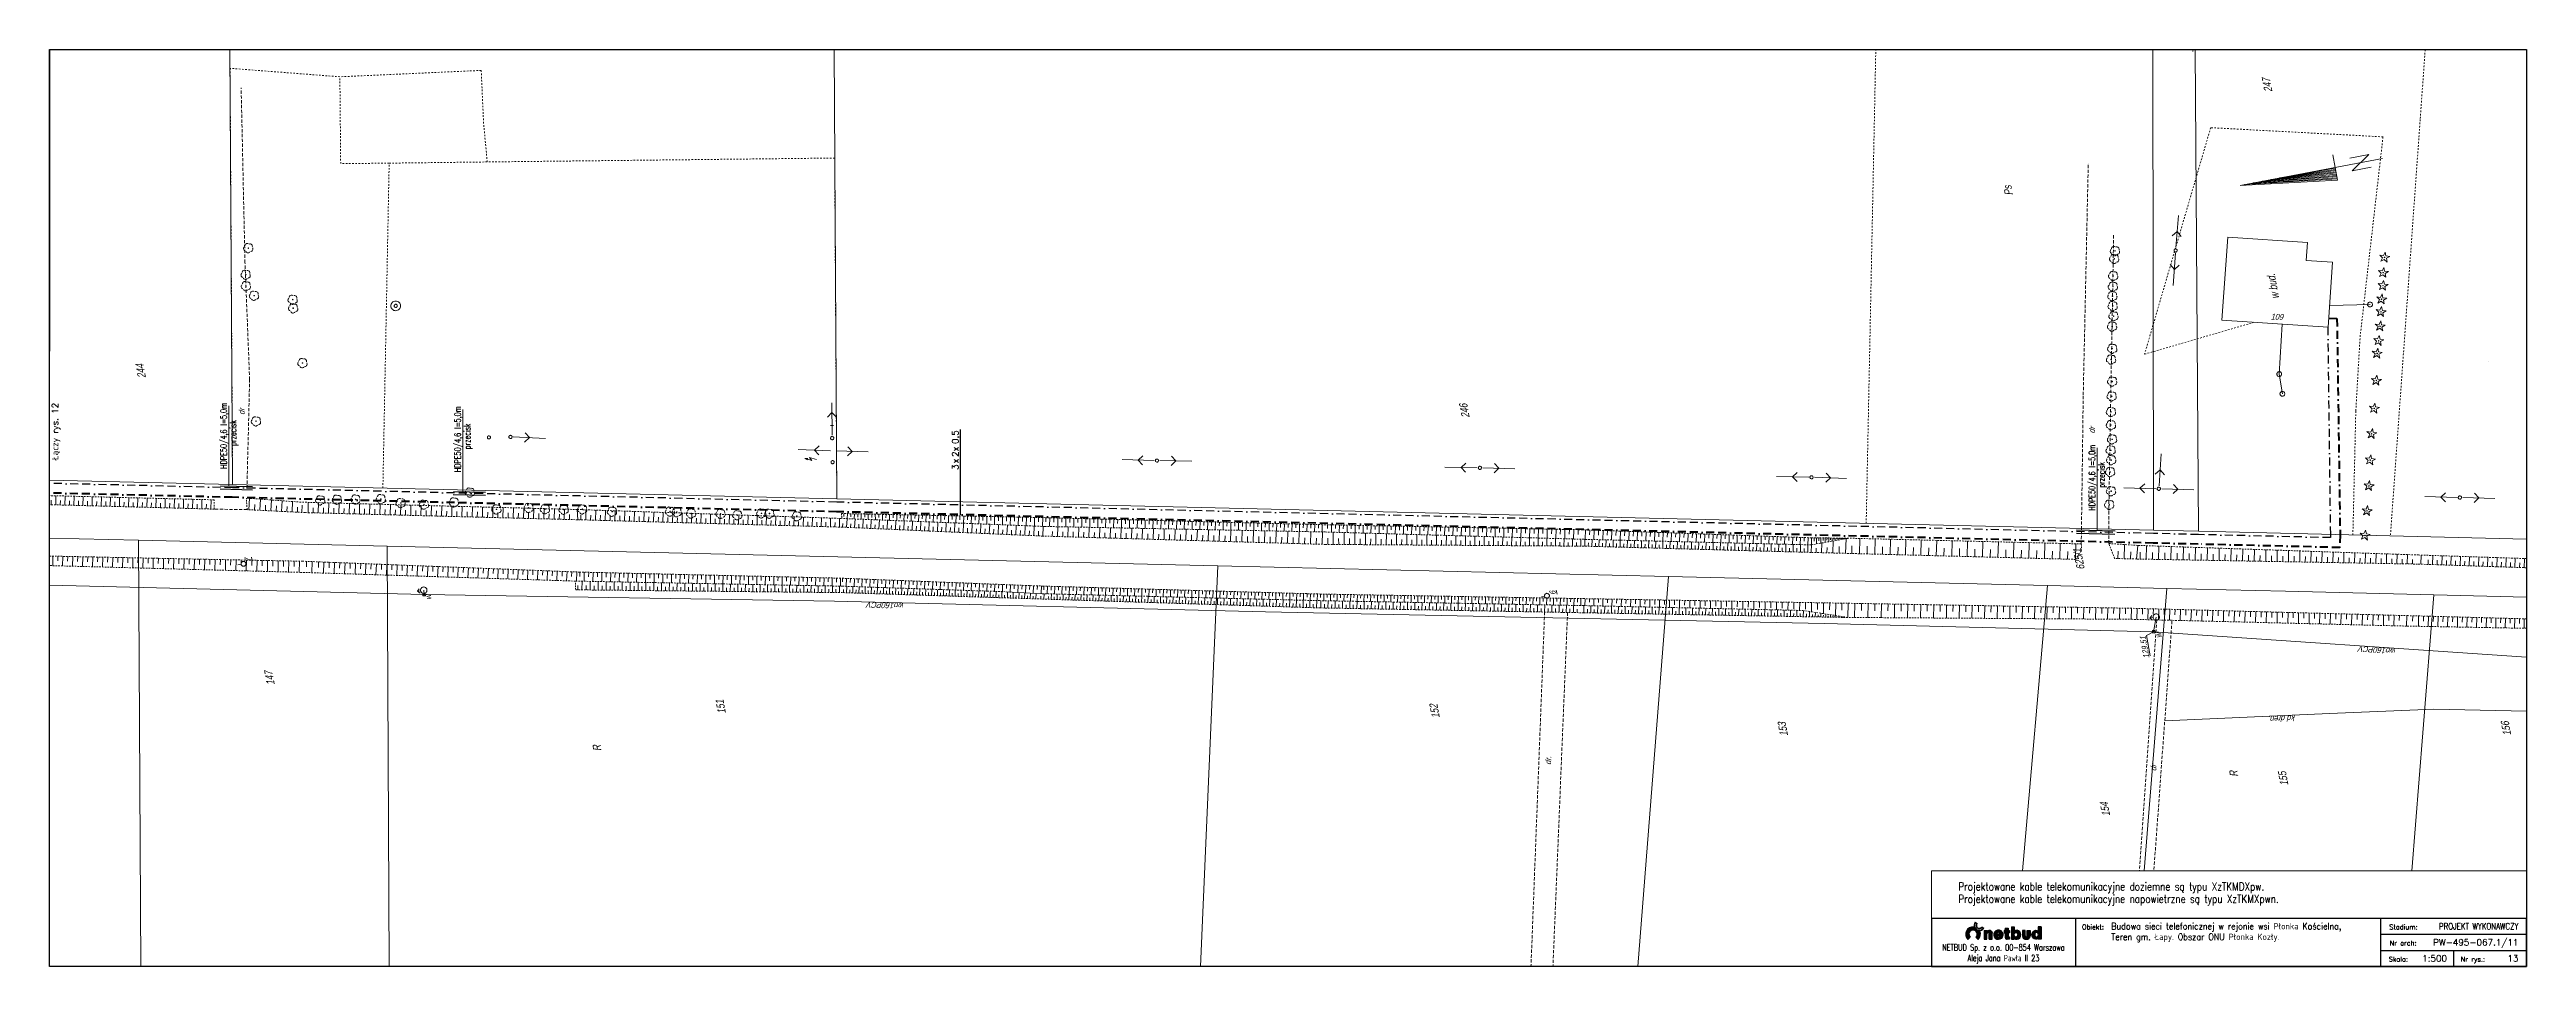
# Paper-space layout '13' of a CAD drawing. Header units: millimetres. Extents: x 14 to 784, y 3 to 288.
# The model-space entities are those that its viewports show. They can reach past a viewport. Long polylines and large blocks are cut down to what shows.
import ezdxf
from ezdxf.enums import TextEntityAlignment as Align

# ---------------------------------------------------------------- set-up
doc = ezdxf.new("R2010")
doc.units = ezdxf.units.MM
doc.header["$MEASUREMENT"] = 0
for name, pattern in [('0', [0]), ('BORDER', [1.75, 0.5, -0.25, 0.5, -0.25, 0, -0.25]), ('BUD', [0]), ('GUK', [2, 1.5, -0.5]), ('GUZ', [1, 0.5, -0.5]), ('KOU', [1.5, 1, -0.5]), ('UPW', [0]), ('WSQ', [0.85, 0.5, -0.35]), ('ZAK', [2, 1, -1])]:
    doc.linetypes.add(name, pattern=pattern)
doc.layers.get('0').update_dxf_attribs({"lineweight": 18})
for name, color, linetype, lineweight in [('EADTD_T_0', 7, '0', 18), ('EBUOA_T_1', 251, '0', 25), ('EBUPP_L_1', 7, 'BUD', 18), ('EDZPD_L_0', 251, '0', 18), ('EDZTD_T_0', 7, '0', 25), ('EUZOU_T_0', 251, '0', 18), ('EUZPU_L_0', 7, 'GUZ', 18), ('EUZPU_L_4', 251, 'GUZ', 18), ('SDROK_T_0', 250, '0', 18), ('SDRPK_L_1', 7, 'KOU', 18), ('SZNPM_T_0', 251, '0', 18), ('SZZPZ_T_0', 251, '0', 15), ('TEL kable doziemne proj.', 32, 'BORDER', 30), ('TEL rury', 6, 'Continuous', 30), ('TEL rury opis', 6, 'Continuous', 20), ('TES kable doziemne proj.', 4, 'BORDER', 40), ('UEEPA_T_2', 251, '0', 18), ('UEEPA_T_6', 250, '0', 18), ('UKKPA_T_4', 251, '0', 18), ('UKKPOR_L_0', 36, '0', 18), ('UWWOA_T_0', 251, '0', 18), ('UWWOO_T_0', 251, '0', 18), ('UWWPA_T_0', 251, '0', 18), ('UWWPA_T_2', 251, '0', 18), ('UWWPO_L_0', 162, 'UPW', 18), ('UXD_L_L_0', 7, '0', 18), ('UXD_T_T_0', 7, '0', 18), ('WUKPS_L_1', 251, '0', 18), ('WUKPS_L_2', 251, '0', 18), ('ZAKRES_L_0', 250, 'GUK', 60)]:
    doc.layers.add(name, color=color, linetype=linetype, lineweight=lineweight)
for name, color, linetype in [('NR-RYS @ 1', 7, 'Continuous'), ('OPIS_KABLA', 30, 'Continuous'), ('RYS ramki', 7, 'Continuous'), ('RYS tabelki', 7, 'Continuous'), ('RYS tabelki - nr', 30, 'Continuous'), ('TES opisy kabli abon.', 30, 'Continuous'), ('TES opisy kabli rozdz.', 30, 'Continuous')]:
    doc.layers.add(name, color=color, linetype=linetype)
doc.layers.add('RYS layout', color=7, linetype='Continuous', lineweight=30, plot=False)
doc.layers.add('viewport', color=3, linetype='Continuous', lineweight=9, plot=False)
doc.styles.add('ROMANS', font='simplex.shx')
doc.styles.add('SIMPLEX', font='simplex.shx', dxfattribs={"width": 0.8, "height": 1.5})
doc.styles.get("Standard").update_dxf_attribs({"font": 'txt', "width": 0.8, "oblique": 15})

psp = doc.layouts.new('13')

# ---------------------------------------------------------------- texts
at = {"layer": 'OPIS_KABLA', "style": 'SIMPLEX', "width": 0.8}
for s, p in [('Projektowane kable telekomunikacyjne doziemne są typu XzTKMDXpw.', (607.77, 26.63)), ('Projektowane kable telekomunikacyjne napowietrzne są typu XzTKMXpwn.', (607.77, 22.76))]:
    psp.add_text(s, height=2.5, rotation=359.99984, dxfattribs=at).set_placement(p)

msp = doc.modelspace()

# ---------------------------------------------------------------- texts
at = {"layer": 'EADTD_T_0', "insert": (4852311.76, 5829046.37), "char_height": 1.8, "attachment_point": 8, "rotation": 346.83234, "line_spacing_factor": 0.82}
msp.add_mtext('109', dxfattribs=at)
at = {"layer": 'EBUOA_T_1', "insert": (4852312.66, 5829056.71), "char_height": 2.5, "width": 10.6667, "attachment_point": 5, "rotation": 88.97724, "line_spacing_factor": 0.82}
msp.add_mtext('w bud.', dxfattribs=at)
at = {"layer": 'EDZTD_T_0', "char_height": 2.48, "rotation": 88.97724, "line_spacing_factor": 0.82}
for s, insert, attachment_point in [('244', (4851657.78, 5829162.66), 5), ('247', (4852323.31, 5829118.4), 5), ('246', (4852058.63, 5829068.77), 5), ('147', (4851676.86, 5829063.44), 3), ('151', (4851813.76, 5829024.59), 5), ('625/1', (4852236.67, 5828985.62), 5), ('152', (4852032.29, 5828981.29), 9), ('153', (4852135.98, 5828952.09), 5), ('154', (4852229.17, 5828907.79), 5), ('155', (4852285.36, 5828906.13), 5), ('156', (4852355.08, 5828907.65), 2)]:
    msp.add_mtext(s, dxfattribs=dict(at, insert=insert, attachment_point=attachment_point))
at = {"layer": 'EUZOU_T_0', "char_height": 2.5, "attachment_point": 5, "rotation": 88.97724, "line_spacing_factor": 0.82}
for s, insert in [('R', (4851970.2, 5829270.58)), ('Ps', (4852237.9, 5829102.26)), ('R', (4851773.51, 5829019.61)), ('R', (4852270.58, 5828910.64))]:
    msp.add_mtext(s, dxfattribs=dict(at, insert=insert))
at = {"layer": 'NR-RYS @ 1', "color": 6, "style": 'ROMANS'}
for s, p in [('Łączy rys. 13', (4851624.27, 5829150.24)), ('Łączy rys. 12', (4851628.27, 5829149.53))]:
    msp.add_text(s, height=1.98, rotation=78.53388, dxfattribs=at).set_placement(p, align=Align.MIDDLE)
at = {"layer": 'SDROK_T_0', "char_height": 1.8, "line_spacing_factor": 0.82}
for s, insert, attachment_point, rotation in [('dr', (4851685.16, 5829144.37), 2, 77.11804), ('dr', (4852249.24, 5829022.94), 7, 74.37684), ('dr.', (4852062.56, 5828957.12), 5, 76.32284), ('dr', (4852246.48, 5828917.51), 5, 74.37684)]:
    msp.add_mtext(s, dxfattribs=dict(at, insert=insert, attachment_point=attachment_point, rotation=rotation))
at = {"layer": 'SZNPM_T_0', "char_height": 1.8, "attachment_point": 1, "rotation": 88.97724, "line_spacing_factor": 0.82}
for s, insert in [('{\\L7}\\P', (4851677.85, 5829097.95)), ('{\\L6}\\P', (4852073.34, 5829007.28))]:
    msp.add_mtext(s, dxfattribs=dict(at, insert=insert))
at = {"layer": 'UWWOA_T_0', "char_height": 1.8, "rotation": 88.97724, "line_spacing_factor": 0.82}
for s, insert, attachment_point in [('w', (4851730.53, 5829076.89), 3), ('129.51', (4852252.21, 5828958.26), 9), ('w', (4852255.33, 5828958.32), 3)]:
    msp.add_mtext(s, dxfattribs=dict(at, insert=insert, attachment_point=attachment_point))
at = {"layer": 'UWWOO_T_0', "char_height": 1.8, "attachment_point": 8, "line_spacing_factor": 0.82}
for s, insert, rotation in [('woB', (4851600.9, 5829106.85), 167.06444), ('wo160PCV', (4851870.42, 5829046.27), 167.08344), ('wo160PCV', (4852322.18, 5828940.44), 164.63064)]:
    msp.add_mtext(s, dxfattribs=dict(at, insert=insert, rotation=rotation))
at = {"layer": 'UXD_T_T_0', "insert": (4852288.85, 5828925.46), "char_height": 1.8, "attachment_point": 8, "rotation": 171.01944, "line_spacing_factor": 0.82}
msp.add_mtext('kd dren.', dxfattribs=at)

# ---------------------------------------------------------------- blocks, each defined once
blk = doc.blocks.new('TABELKA-NB')
blk.add_hatch(color=7).paths.add_polyline_path([(-171.14, 9.14), (-170.44, 8.43, 0.309602), (-169.95, 10.96, -0.359683), (-171.85, 12.32, 0.701916), (-173.65, 8.42), (-172.95, 9.14, -2.418912)])
h = blk.add_hatch(color=7)
edge = h.paths.add_edge_path()
edge.add_spline(control_points=[(-167.71, 10.08), (-167.71, 10.2), (-167.71, 10.43), (-167.35, 10.57), (-167.02, 10.42), (-167.02, 10.22), (-167.02, 10.15)], knot_values=[0, 0, 0, 0, 0.31784, 0.634784, 0.982228, 1.196696, 1.196696, 1.196696, 1.196696], degree=3, periodic=0)
edge.add_line((-167.02, 10.15), (-167.02, 8.5))
edge.add_line((-167.02, 8.5), (-166.13, 8.5))
edge.add_line((-166.13, 8.5), (-166.13, 10.34))
edge.add_spline(control_points=[(-166.13, 10.34), (-166.13, 10.45), (-166.13, 10.75), (-166.37, 11.1), (-166.8, 11.3), (-167.24, 11.28), (-167.59, 11.07), (-167.72, 10.91), (-167.78, 10.84)], knot_values=[0, 0, 0, 0, 0.342028, 0.881591, 1.168596, 1.742988, 2.104188, 2.361749, 2.361749, 2.361749, 2.361749], degree=3, periodic=0)
edge.add_line((-167.78, 10.84), (-167.78, 11.22))
edge.add_line((-167.78, 11.22), (-168.6, 11.22))
edge.add_line((-168.6, 11.22), (-168.6, 8.5))
edge.add_line((-168.6, 8.5), (-167.71, 8.5))
edge.add_line((-167.71, 8.5), (-167.71, 10.08))
h = blk.add_hatch(color=7)
edge = h.paths.add_edge_path()
edge.add_arc((-164.12, 9.67), 0.57, 181.13881, 334.36055)
edge.add_line((-163.6, 9.42), (-162.8, 9.26))
edge.add_ellipse((-164.15, 9.86), major_axis=(-1.48, 0), ratio=0.962713, start_angle=172.15087, end_angle=515.4903, ccw=False)
edge.add_line((-162.68, 9.66), (-164.69, 9.66))
h.paths.add_polyline_path([(-163.58, 10.09), (-164.72, 10.09, -0.952849)], flags=16)
h = blk.add_hatch(color=7)
edge = h.paths.add_edge_path()
edge.add_line((-161.12, 11.22), (-161.12, 11.92))
edge.add_line((-161.12, 11.92), (-162.01, 11.92))
edge.add_line((-162.01, 11.92), (-162.01, 11.22))
edge.add_line((-162.01, 11.22), (-162.33, 11.22))
edge.add_line((-162.33, 11.22), (-162.33, 10.46))
edge.add_line((-162.33, 10.46), (-162.01, 10.46))
edge.add_line((-162.01, 10.46), (-162.01, 9.07))
edge.add_spline(control_points=[(-162.01, 9.07), (-162.01, 9.01), (-161.99, 8.84), (-161.83, 8.55), (-161.58, 8.5), (-161.45, 8.5)], knot_values=[0, 0, 0, 0, 0.176852, 0.524045, 0.890102, 0.890102, 0.890102, 0.890102], degree=3, periodic=0)
edge.add_line((-161.45, 8.5), (-160.74, 8.5))
edge.add_line((-160.74, 8.5), (-160.74, 9.26))
edge.add_line((-160.74, 9.26), (-160.93, 9.26))
edge.add_spline(control_points=[(-160.93, 9.26), (-160.99, 9.26), (-161.11, 9.28), (-161.12, 9.4), (-161.12, 9.45)], knot_values=[0, 0, 0, 0, 0.165739, 0.306069, 0.306069, 0.306069, 0.306069], degree=3, periodic=0)
edge.add_line((-161.12, 9.45), (-161.12, 10.46))
edge.add_line((-161.12, 10.46), (-160.74, 10.46))
edge.add_line((-160.74, 10.46), (-160.74, 11.22))
edge.add_line((-160.74, 11.22), (-161.12, 11.22))
h = blk.add_hatch(color=7)
edge = h.paths.add_edge_path()
edge.add_line((-159.22, 11.01), (-159.22, 12.36))
edge.add_line((-159.22, 12.36), (-160.11, 12.36))
edge.add_line((-160.11, 12.36), (-160.11, 8.5))
edge.add_line((-160.11, 8.5), (-159.22, 8.5))
edge.add_line((-159.22, 8.5), (-159.22, 8.72))
edge.add_ellipse((-158.49, 9.86), major_axis=(0, 1.4), ratio=0.904585, start_angle=144.75721, end_angle=395.24279)
edge = h.paths.add_edge_path(flags=16)
edge.add_ellipse((-158.7, 9.86), major_axis=(0, 0.729), ratio=0.7731, start_angle=0, end_angle=360)
h = blk.add_hatch(color=7)
edge = h.paths.add_edge_path()
edge.add_line((-155.8, 11.22), (-156.69, 11.22))
edge.add_line((-156.69, 11.22), (-156.69, 9.39))
edge.add_spline(control_points=[(-156.69, 9.39), (-156.69, 8.88), (-155.49, 8.01), (-154.28, 8.88), (-154.28, 9.39)], knot_values=[0, 0, 0, 0, 1.525958, 3.058911, 3.058911, 3.058911, 3.058911], degree=3, periodic=0)
edge.add_line((-154.28, 9.39), (-154.28, 11.22))
edge.add_line((-154.28, 11.22), (-155.17, 11.22))
edge.add_line((-155.17, 11.22), (-155.17, 9.51))
edge.add_spline(control_points=[(-155.17, 9.51), (-155.17, 9.36), (-155.5, 8.99), (-155.8, 9.36), (-155.8, 9.51)], knot_values=[0, 0, 0, 0, 0.472662, 0.925079, 0.925079, 0.925079, 0.925079], degree=3, periodic=0)
edge.add_line((-155.8, 9.51), (-155.8, 11.22))
h = blk.add_hatch(color=7)
edge = h.paths.add_edge_path()
edge.add_line((-150.87, 12.36), (-151.75, 12.36))
edge.add_line((-151.75, 12.36), (-151.75, 11.01))
edge.add_ellipse((-152.48, 9.86), major_axis=(0, 1.4), ratio=0.904585, start_angle=-35.24279, end_angle=215.24279)
edge.add_line((-151.75, 8.72), (-151.75, 8.5))
edge.add_line((-151.75, 8.5), (-150.87, 8.5))
edge.add_line((-150.87, 8.5), (-150.87, 12.36))
edge = h.paths.add_edge_path(flags=16)
edge.add_ellipse((-152.28, 9.86), major_axis=(0, 0.729), ratio=0.7731, start_angle=0, end_angle=360, ccw=False)
for p, q in [((-185, 15), (0, 15)), ((-185, 15), (-185, 0)), ((-140.18, 15), (-140.18, 0)), ((-45.37, 15), (-45.37, 0)), ((-45.37, 10), (0, 10)), ((0, 0), (0, 15)), ((-185, 0), (0, 0)), ((-45.37, 5), (0, 5)), ((-22.69, 5), (-22.69, 0))]:
    blk.add_line(p, q)
at = {"color": 7}
for p, q in [((-173.65, 8.42), (-172.95, 9.14)), ((-171.36, 13.77), (-170.79, 13.36)), ((-171.34, 13.66), (-170.91, 13.35)), ((-171.14, 9.14), (-170.44, 8.43)), ((-169.29, 12.3), (-168.72, 11.89)), ((-169.27, 12.18), (-168.83, 11.87)), ((-168.6, 11.22), (-167.78, 11.22)), ((-168.6, 11.22), (-168.6, 8.5)), ((-168.6, 8.5), (-167.71, 8.5)), ((-167.78, 11.22), (-167.78, 10.84)), ((-167.71, 8.5), (-167.71, 10.08)), ((-167.02, 8.5), (-167.02, 10.15)), ((-167.02, 8.5), (-166.13, 8.5)), ((-166.13, 8.5), (-166.13, 10.34)), ((-164.72, 10.09), (-163.58, 10.09)), ((-164.69, 9.66), (-162.68, 9.66)), ((-162.8, 9.26), (-163.6, 9.42)), ((-162.33, 11.22), (-162.33, 10.46)), ((-162.01, 11.22), (-162.33, 11.22)), ((-162.33, 10.46), (-162.01, 10.46)), ((-162.01, 11.92), (-161.12, 11.92)), ((-162.01, 11.92), (-162.01, 11.22)), ((-162.01, 10.46), (-162.01, 9.07)), ((-160.74, 8.5), (-161.45, 8.5)), ((-161.12, 11.92), (-161.12, 11.22)), ((-161.12, 11.22), (-160.74, 11.22)), ((-160.74, 10.46), (-161.12, 10.46)), ((-161.12, 10.46), (-161.12, 9.45)), ((-160.93, 9.26), (-160.74, 9.26)), ((-160.74, 11.22), (-160.74, 10.46)), ((-160.74, 9.26), (-160.74, 8.5)), ((-160.11, 12.36), (-159.22, 12.36)), ((-160.11, 12.36), (-160.11, 8.5)), ((-160.11, 8.5), (-159.22, 8.5)), ((-159.22, 12.36), (-159.22, 11.01)), ((-159.22, 8.5), (-159.22, 8.72)), ((-156.69, 11.22), (-156.69, 9.39)), ((-155.8, 11.22), (-156.69, 11.22)), ((-155.8, 9.51), (-155.8, 11.22)), ((-155.17, 11.22), (-154.28, 11.22)), ((-155.17, 9.51), (-155.17, 11.22)), ((-154.28, 11.22), (-154.28, 9.39)), ((-150.87, 12.36), (-151.75, 12.36)), ((-151.75, 12.36), (-151.75, 11.01)), ((-151.75, 8.5), (-151.75, 8.72)), ((-150.87, 8.5), (-151.75, 8.5)), ((-150.87, 12.36), (-150.87, 8.5))]:
    blk.add_line(p, q, dxfattribs=at)
blk.add_lwpolyline([(-166.13, 10.53), (-166.13, 10.53)], dxfattribs=at)
for centre, radius, start, end in [((-172.04, 10.04), 2.28, 85.03899, 225.30155), ((-172.04, 10.04), 1.28, 314.86395, 225.02139), ((-170.08, 12.78), 1.83, 194.74836, 273.87953), ((-170.08, 12.78), 1.62, 142.49287, 326.75547), ((-170.08, 12.78), 1.54, 145.36045, 323.88789), ((-170.08, 12.78), 1, 145.75262, 323.49572), ((-170.08, 12.78), 0.922, 140.88056, 328.36778), ((-172.04, 10.04), 2.28, 314.77848, 23.5889), ((-164.15, 10.06), 0.57, 2.76622, 177.23378), ((-164.12, 9.67), 0.57, 181.13881, 334.36055)]:
    blk.add_arc(centre, radius, start, end, dxfattribs=at)
for centre, major_axis, ratio, start_param, end_param in [((-164.15, 9.86), (-1.48, 0), 0.962713, 3.0046, 8.997003), ((-158.49, 9.86), (0, 1.4), 0.904585, 2.52649, 6.898288)]:
    blk.add_ellipse(centre, major_axis=major_axis, ratio=ratio, start_param=start_param, end_param=end_param, dxfattribs=at)
blk.add_ellipse((-158.7, 9.86), major_axis=(0, 0.729), ratio=0.7731, dxfattribs=at)
at = {"color": 7, "extrusion": (0, 0, -1)}
blk.add_ellipse((-152.48, 9.86), major_axis=(0, 1.4), ratio=0.904585, start_param=2.52649, end_param=6.898288, dxfattribs=at)
blk.add_ellipse((-152.28, 9.86), major_axis=(0, 0.729), ratio=0.7731, dxfattribs=at)
at = {"color": 7}
for points in [[(-167.78, 10.84), (-167.6, 11.03), (-167.29, 11.22), (-166.72, 11.25), (-166.46, 11.12), (-166.16, 10.68), (-166.13, 10.34)], [(-167.71, 10.08), (-167.65, 10.39), (-167.36, 10.52), (-167.05, 10.36), (-167.02, 10.15)]]:
    blk.add_spline(points, degree=3, dxfattribs=at)
for points, start_tangent, end_tangent in [([(-162.01, 9.07), (-161.99, 8.89), (-161.81, 8.6), (-161.45, 8.5)], (0, -1), (1, 0)), ([(-160.93, 9.26), (-161.09, 9.31), (-161.12, 9.45)], (-1, 0), (0, 1)), ([(-156.69, 9.39), (-155.49, 8.44), (-154.28, 9.39)], (0, -1), (0, 1)), ([(-155.8, 9.51), (-155.5, 9.18), (-155.17, 9.51)], (0, -1), (0, 1))]:
    blk.add_spline(points, degree=3, dxfattribs=dict(at, start_tangent=start_tangent, end_tangent=end_tangent))
at = {"style": 'ROMANS'}
blk.add_text('Obiekt:', height=1.5, dxfattribs=at).set_placement((-138.18, 11.51))
for s, p in [('Stadium:', (-38.25, 11.5)), ('Nr arch:', (-38.35, 6.5)), ('Skala:', (-39.83, 1.5)), ('Nr rys.:', (-16.64, 1.5))]:
    blk.add_text(s, height=1.5, dxfattribs=at).set_placement(p, align=Align.CENTER)
at = {"style": 'SIMPLEX', "width": 0.7}
for s, p in [('NETBUD Sp. z o.o. 00-854 Warszawa', (-162.59, 4.91)), ('Aleja Jana Pawła II 23', (-162.59, 1.61))]:
    blk.add_text(s, height=2, dxfattribs=at).set_placement(p, align=Align.CENTER)
at = {"style": 'SIMPLEX', "width": 0.9}
for tag, p in [('OBIEKT1', (-129.06, 11.51)), ('OBIEKT2', (-129.06, 8.21)), ('OBIEKT3', (-129.06, 4.91)), ('OBIEKT4', (-129.06, 1.61))]:
    blk.add_attdef(tag, p, '', height=2, dxfattribs=at)
at = {"style": 'SIMPLEX'}
for tag, p in [('NR_ARCH', (-2.5, 6.5)), ('SKALA', (-24.69, 1.5))]:
    blk.add_attdef(tag, text='', height=2, dxfattribs=at).set_placement(p, align=Align.RIGHT)
at = {"style": 'SIMPLEX', "width": 0.8}
blk.add_attdef('STADIUM', text='', height=2, dxfattribs=at).set_placement((-2.5, 11.5), align=Align.RIGHT)
at = {"layer": 'RYS tabelki - nr', "style": 'SIMPLEX'}
blk.add_attdef('RYS', text='', height=2, dxfattribs=at).set_placement((-2.5, 1.5), align=Align.RIGHT)
blk = doc.blocks.new('OSM')
at = {"color": 0}
blk.add_line((0, 0.375), (0, 0.875), dxfattribs=at)
blk.add_circle((0, 0), 0.375, dxfattribs=at)
blk = doc.blocks.new('DLI')
at = {"color": 0}
blk.add_circle((0, 0), 0.045, dxfattribs=at)
for centre, start, end in [((-0.357, 0.116), 102.488, 221.918), ((0, 0.375), 30.487, 149.918), ((0.357, 0.116), -41.514, 77.916), ((-0.22, -0.303), 174.489, 293.916), ((0.22, -0.303), -113.512, 5.915)]:
    blk.add_arc(centre, 0.375, start, end, dxfattribs=at)
blk = doc.blocks.new('SLS')
at = {"color": 0}
blk.add_circle((0, 0), 0.25, dxfattribs=at)
blk.add_circle((0, 0), 0.25, dxfattribs=at)
blk = doc.blocks.new('PNN')
at = {"color": 0}
for p, q in [((0.4395, 0.01539), (5.4395, 0.01539)), ((2.9395, 0.01539), (2.2324, 0.72249)), ((2.9395, 0.01539), (2.2324, -0.69171))]:
    blk.add_line(p, q, dxfattribs=at)
blk = doc.blocks.new('PTR')
at = {"color": 0}
for p, q in [((0, 0.75), (0.3488, 1.44765)), ((0.5, 1), (0, 0.75)), ((0, 0), (0.5, 1)), ((0.5, 1.75), (0.1882, 1.4059)), ((0.5, 1.75), (0.4118, 1.2941))]:
    blk.add_line(p, q, dxfattribs=at)
blk = doc.blocks.new('PSN')
at = {"color": 0}
for p, q in [((1.97572, 0.247525), (1.97572, -0.252475)), ((3.97572, -0.002475), (3.26862, 0.704625)), ((0.47572, -0.002475), (5.47572, -0.002475)), ((3.97572, -0.002475), (3.26862, -0.709575))]:
    blk.add_line(p, q, dxfattribs=at)
blk = doc.blocks.new('UKK')
at = {"color": 0}
blk.add_circle((0, 0), 0.375, dxfattribs=at)
blk = doc.blocks.new('ZAS')
at = {"color": 0}
for p, q in [((0.2, 0.2), (-0.2, 0.2)), ((-0.2, 0.2), (-0.2, -0.2)), ((0.2, -0.2), (0.2, 0.2)), ((-0.2, -0.2), (0.2, -0.2))]:
    blk.add_line(p, q, dxfattribs=at)
blk.add_circle((0, 0), 0.045, dxfattribs=at)
blk = doc.blocks.new('HYP')
at = {"color": 0}
for p, q in [((0, 1), (-0.35355, 0.64645)), ((0, 0.5), (0, 1)), ((0, 1), (0.35355, 0.64645))]:
    blk.add_line(p, q, dxfattribs=at)
blk.add_circle((0, 0), 0.5, dxfattribs=at)
blk = doc.blocks.new('STD')
at = {"color": 0}
for radius in [0.75, 0.25]:
    blk.add_circle((0, 0), radius, dxfattribs=at)
blk = doc.blocks.new('KIER_PLN2')
for p, q in [((0.34, 24.46), (-1.66, -5.54)), ((0.34, 24.46), (-1.66, -5.54)), ((0.34, -20.54), (0.34, 24.46)), ((0.34, 23.09), (-1.47, -5.54)), ((0.34, 21.71), (-1.28, -5.54)), ((0.34, 20.34), (-1.09, -5.54)), ((0.34, 18.96), (-0.9, -5.54)), ((0.34, 17.59), (-0.71, -5.54)), ((0.34, 16.21), (-0.52, -5.54)), ((0.34, 14.84), (-0.33, -5.54)), ((0.34, 13.46), (-0.14, -5.54)), ((0.34, 12.09), (0.05, -5.54)), ((0.34, 10.71), (0.24, -5.54)), ((-1.66, -5.54), (2.34, -5.54)), ((-0.66, -16.54), (-0.66, -10.54)), ((-0.66, -10.54), (1.34, -16.54)), ((1.34, -16.54), (1.34, -10.54))]:
    blk.add_line(p, q)
blk = doc.blocks.new('DIG')
at = {"color": 0}
for p, q in [((-0.78225, -0.26495), (-0.3012, 0.09375)), ((-0.4937, 0.6621), (-0.0039, 0.31545)), ((-0.3012, 0.09375), (-0.4937, 0.6621)), ((-0.0039, 0.31545), (0.4771, 0.67415)), ((0.4771, 0.67415), (0.2988, 0.1012)), ((0.2988, 0.1012), (0.7886, -0.24545)), ((-0.18225, -0.2575), (-0.78225, -0.26495)), ((0.01025, -0.82585), (-0.18225, -0.2575)), ((0.1886, -0.2529), (0.01025, -0.82585)), ((0.7886, -0.24545), (0.1886, -0.2529))]:
    blk.add_line(p, q, dxfattribs=at)
blk.add_circle((0, 0), 0.045, dxfattribs=at)
blk = doc.blocks.new('OB')
at = {"style": 'ROMANS', "width": 0.6}
blk.add_text('l=', height=2, dxfattribs=at).set_placement((9.86, 0.18))
for tag, p in [('OB_TYP', (8.68, 0.18)), ('OB_SW', (11.54, -2.76))]:
    blk.add_attdef(tag, text='', height=2, dxfattribs=at).set_placement(p, align=Align.RIGHT)
blk.add_attdef('OB_DL', (11.91, 0.18), '', height=2, dxfattribs=at)
blk = doc.blocks.new('KB-IWP')
at = {"style": 'SIMPLEX'}
for p in [(-1.22, 0.25), (0.64, 0.25)]:
    blk.add_text('x', height=1, dxfattribs=at).set_placement(p, align=Align.RIGHT)
at = {"style": 'SIMPLEX', "flags": 1}
blk.add_attdef('TYP-KAB', text='', height=0.5, dxfattribs=at).set_placement((-6.02, 0.25), align=Align.RIGHT)
at = {"style": 'SIMPLEX'}
for tag, p in [('POJ-KAB', (-2.13, 0.25)), ('DL-KAB', (-0.62, -1.25))]:
    blk.add_attdef(tag, text='', height=1, dxfattribs=at).set_placement(p, align=Align.RIGHT)
for tag, p in [('KONS-KAB', (-0.52, 0.25)), ('SR-ZYL', (2.12, 0.25)), ('SEP', (-0.02, -1.25))]:
    blk.add_attdef(tag, text='', height=1, dxfattribs=at).set_placement(p, align=Align.CENTER)
at = {"style": 'SIMPLEX', "flags": 1}
blk.add_attdef('REJ-SZAF', (6.39, 0.25), '', height=0.5, dxfattribs=at)
at = {"style": 'SIMPLEX'}
blk.add_attdef('DL-MON', (0.7, -1.25), '', height=1, dxfattribs=at)

# ---------------------------------------------------------------- linework, layer by layer
at = {"layer": 'EBUPP_L_1', "linetype": 'BUD'}
for p, q in [((4852301.95, 5829074.53), (4852295.01, 5829049.63)), ((4852325.82, 5829068), (4852301.95, 5829074.53)), ((4852324.35, 5829062.65), (4852325.82, 5829068)), ((4852332.27, 5829060.48), (4852324.35, 5829062.65)), ((4852326.9, 5829040.9), (4852332.27, 5829060.48)), ((4852295.01, 5829049.63), (4852326.9, 5829040.9))]:
    msp.add_line(p, q, dxfattribs=at)
at = {"layer": 'EDZPD_L_0', "linetype": '0'}
for p, q in [((4851614.53, 5829273.49), (4851588.92, 5829142.97)), ((4851642.76, 5829267.76), (4851616.99, 5829136.58)), ((4851704.83, 5829255.17), (4851678.77, 5829122.52)), ((4851888.87, 5829217.84), (4851861.96, 5829080.8)), ((4851451.77, 5829155.76), (4851646.67, 5829111.37)), ((4851616.99, 5829136.58), (4851588.92, 5829142.97)), ((4851678.77, 5829122.52), (4851616.99, 5829136.58)), ((4852290.69, 5829136.34), (4852261.16, 5828989.88)), ((4852274.84, 5828986.76), (4852303.52, 5829133.73)), ((4851861.96, 5829080.8), (4851678.77, 5829122.52)), ((4851646.67, 5829111.37), (4851621, 5828981.37)), ((4851646.67, 5829111.37), (4851722.07, 5829094.18)), ((4851722.07, 5829094.18), (4851696.68, 5828966.02)), ((4851722.07, 5829094.18), (4851973.87, 5829036.84)), ((4852261.16, 5828989.88), (4851861.96, 5829080.8)), ((4851973.87, 5829036.84), (4851943.85, 5828915.89)), ((4851973.87, 5829036.84), (4852110.5, 5829005.73)), ((4852110.5, 5829005.73), (4852077.12, 5828888.85)), ((4852110.5, 5829005.73), (4852225.47, 5828979.54)), ((4852274.84, 5828986.76), (4852261.16, 5828989.88)), ((4852478.35, 5828940.42), (4852274.84, 5828986.76)), ((4852225.47, 5828979.54), (4852191.69, 5828865.61)), ((4852225.47, 5828979.54), (4852261.59, 5828971.31)), ((4852261.59, 5828971.31), (4852228.99, 5828858.05)), ((4852261.59, 5828971.31), (4852297.66, 5828963.11)), ((4852297.66, 5828963.11), (4852342.61, 5828952.86)), ((4852342.61, 5828952.86), (4852310.53, 5828841.51)), ((4852342.61, 5828952.86), (4852406.76, 5828938.25)), ((4852406.76, 5828938.25), (4852472.4, 5828923.3))]:
    msp.add_line(p, q, dxfattribs=at)
at = {"layer": 'EUZPU_L_0', "linetype": 'GUZ'}
for p, q in [((4852303.47, 5829108.97), (4852269.32, 5829044.04)), ((4852355.4, 5829095.52), (4852303.47, 5829108.97)), ((4852336.07, 5829036.03), (4852355.4, 5829095.52)), ((4852269.32, 5829044.04), (4852304.62, 5829047)), ((4852330.19, 5829013.75), (4852336.07, 5829036.03)), ((4852321.62, 5828976.1), (4852330.19, 5829013.75))]:
    msp.add_line(p, q, dxfattribs=at)
at = {"layer": 'EUZPU_L_4', "linetype": 'GUZ'}
for p, q in [((4851703.7, 5829249.45), (4851678.77, 5829122.52)), ((4851736.64, 5829240.08), (4851703.7, 5829249.45)), ((4851731.52, 5829213.57), (4851736.64, 5829240.08)), ((4851780.1, 5829233.29), (4851736.64, 5829240.08)), ((4851777.55, 5829217.01), (4851780.1, 5829233.29)), ((4851776.28, 5829205.03), (4851777.55, 5829217.01)), ((4851724.33, 5829112.14), (4851746.32, 5829210.73)), ((4851746.32, 5829210.73), (4851731.52, 5829213.57)), ((4851776.28, 5829205.03), (4851746.32, 5829210.73)), ((4851882.37, 5829184.75), (4851776.28, 5829205.03)), ((4852174.06, 5829009.72), (4852213.57, 5829186.06)), ((4852213.57, 5829186.06), (4852229.18, 5829183.22)), ((4851861.96, 5829080.8), (4851882.37, 5829184.75)), ((4852373.65, 5829119.51), (4852367.81, 5829098.54)), ((4852367.81, 5829098.54), (4852333, 5828973.52))]:
    msp.add_line(p, q, dxfattribs=at)
at = {"layer": 'RYS layout'}
for points in [[(4851593.21, 5828987.01), (4850995.39, 5829108.27), (4851052.04, 5829387.58), (4851649.87, 5829266.32)], [(4851649.87, 5829266.32), (4852404.5, 5829113.25), (4852347.84, 5828833.94), (4851593.21, 5828987.01)]]:
    msp.add_lwpolyline(points, close=True, dxfattribs=at)
at = {"layer": 'SDRPK_L_1', "linetype": 'KOU'}
for p, q in [((4851696.25, 5829189.34), (4851705.88, 5829242.81)), ((4851690.44, 5829153.42), (4851696.25, 5829189.34)), ((4851682.89, 5829120.4), (4851690.44, 5829153.42)), ((4851681.64, 5829113.95), (4851671.62, 5829116.15)), ((4852248.13, 5829035.44), (4852263.99, 5829105.77)), ((4852248.57, 5828997.71), (4852267.27, 5829082.33)), ((4852238.32, 5828990.17), (4852248.13, 5829035.44)), ((4852070.61, 5829002.57), (4852039.94, 5828876.47)), ((4852077.57, 5829001.02), (4852047.2, 5828877.62)), ((4852246.71, 5828988.6), (4852248.57, 5828997.71)), ((4852256.62, 5828962.36), (4852230.81, 5828868.7)), ((4852261.2, 5828961.1), (4852235.16, 5828867.95))]:
    msp.add_line(p, q, dxfattribs=at)
at = {"layer": 'TEL kable doziemne proj.', "ltscale": 5}
msp.add_line((4852314.89, 5828977.64), (4852326.9, 5829040.9), dxfattribs=at)
msp.add_lwpolyline([(4852314.83, 5828977.65), (4852314.61, 5828976.68), (4852274.62, 5828985.78), (4852260.93, 5828988.91), (4851861.73, 5829079.83), (4851678.55, 5829121.54), (4851616.77, 5829135.61), (4851588.7, 5829141.99)], dxfattribs=at)
at = {"layer": 'TEL rury'}
for p, q in [((4851674.74, 5829121.9), (4851684.49, 5829119.68)), ((4851674.96, 5829122.87), (4851684.71, 5829120.65)), ((4851745.39, 5829105.81), (4851755.15, 5829103.59)), ((4851745.62, 5829106.78), (4851755.37, 5829104.56)), ((4852237.49, 5828993.73), (4852249.19, 5828991.07)), ((4852237.71, 5828994.71), (4852249.41, 5828992.04))]:
    msp.add_line(p, q, dxfattribs=at)
at = {"layer": 'TEL rury opis'}
for p, q in [((4851677.52, 5829122.29), (4851682.47, 5829146.66)), ((4851748.49, 5829106.13), (4851753.57, 5829131.17)), ((4852244, 5828993.28), (4852249.11, 5829018.45))]:
    msp.add_line(p, q, dxfattribs=at)
at = {"layer": 'TES kable doziemne proj.', "ltscale": 5}
for points in [[(4852317.75, 5828976.99), (4852316.86, 5828973.09), (4852273.95, 5828982.86), (4852260.27, 5828985.98), (4851861.07, 5829076.9), (4851677.88, 5829118.62), (4851616.1, 5829132.68), (4851588.04, 5829139.07), (4851504.24, 5829158.14), (4851441.84, 5829172.36), (4851379.49, 5829186.58), (4851360.98, 5829190.79), (4851269.36, 5829211.65), (4851251.13, 5829215.8)], [(4852327.66, 5829043.69), (4852330.15, 5829043), (4852317.75, 5828976.99)]]:
    msp.add_lwpolyline(points, dxfattribs=at)
at = {"layer": 'TES opisy kabli rozdz.'}
msp.add_line((4851903.81, 5829094.26), (4851898.55, 5829068.36), dxfattribs=at)
at = {"layer": 'UKKPOR_L_0', "linetype": '0'}
for p, q in [((4852341.08, 5829045.24), (4852328.81, 5829047.4)), ((4852309.13, 5829029.69), (4852313.08, 5829044.68)), ((4852308.86, 5829023.46), (4852309.13, 5829029.69))]:
    msp.add_line(p, q, dxfattribs=at)
at = {"layer": 'UWWOA_T_0'}
for q in [(4852252.39, 5828951.77), (4852254.92, 5828958.95)]:
    msp.add_line((4852252.51, 5828958.25, 2), q, dxfattribs=at)
at = {"layer": 'UWWPO_L_0', "linetype": 'UPW'}
for p, q in [((4851730.29, 5829077.13), (4851565.92, 5829114.89)), ((4851730.29, 5829077.13), (4851730.47, 5829078.51)), ((4851854.92, 5829049.82), (4851730.29, 5829077.13)), ((4851985.61, 5829019.85), (4851854.92, 5829049.82)), ((4852155.12, 5828981.79), (4851985.61, 5829019.85)), ((4852254.92, 5828958.95), (4852155.12, 5828981.79)), ((4852254.92, 5828958.95), (4852256.64, 5828963.26)), ((4852398.08, 5828919.59), (4852254.92, 5828958.95)), ((4852497.5, 5828891.73), (4852398.08, 5828919.59))]:
    msp.add_line(p, q, dxfattribs=at)
at = {"layer": 'UXD_L_L_0', "linetype": '0'}
for p, q in [((4852252.83, 5828931.14), (4852303.43, 5828923.14)), ((4852303.43, 5828923.14), (4852335.57, 5828918.06)), ((4852335.57, 5828918.06), (4852397.11, 5828904.12)), ((4852397.11, 5828904.12), (4852423.41, 5828880.77)), ((4852423.41, 5828880.77), (4852396.69, 5828803.39))]:
    msp.add_line(p, q, dxfattribs=at)
at = {"layer": 'WUKPS_L_1', "linetype": '0'}
for p, q in [((4851588.84, 5829135.97), (4851589.18, 5829137.22)), ((4851590.05, 5829135.64), (4851590.72, 5829138.17)), ((4851591.27, 5829135.32), (4851591.59, 5829136.58)), ((4851592.48, 5829135), (4851593.15, 5829137.55)), ((4851593.69, 5829134.68), (4851594.02, 5829135.95)), ((4851594.91, 5829134.36), (4851595.59, 5829136.91)), ((4851596.12, 5829134.02), (4851596.47, 5829135.31)), ((4851597.36, 5829133.69), (4851598.04, 5829136.28)), ((4851598.57, 5829133.37), (4851598.92, 5829134.67)), ((4851599.81, 5829133.05), (4851600.49, 5829135.66)), ((4851601.04, 5829132.71), (4851601.38, 5829134.02)), ((4851602.28, 5829132.39), (4851602.98, 5829135.01)), ((4851603.51, 5829132.06), (4851603.85, 5829133.38)), ((4851604.74, 5829131.72), (4851605.45, 5829134.39)), ((4851606, 5829131.4), (4851606.34, 5829132.73)), ((4851607.23, 5829131.06), (4851607.96, 5829133.74)), ((4851608.55, 5829130.73), (4851608.85, 5829132.09)), ((4851609.92, 5829130.41), (4851610.55, 5829133.12)), ((4851611.28, 5829130.1), (4851611.6, 5829131.46)), ((4851612.65, 5829129.78), (4851613.28, 5829132.49)), ((4851615.4, 5829129.15), (4851616.03, 5829131.86)), ((4851618.13, 5829128.52), (4851618.76, 5829131.23)), ((4851614.02, 5829129.46), (4851614.33, 5829130.83)), ((4851616.75, 5829128.83), (4851617.08, 5829130.18)), ((4851619.5, 5829128.2), (4851619.83, 5829129.55)), ((4851620.88, 5829127.87), (4851621.51, 5829130.6)), ((4851622.25, 5829127.57), (4851622.56, 5829128.92)), ((4851623.63, 5829127.24), (4851624.26, 5829129.97)), ((4851625, 5829126.92), (4851625.31, 5829128.29)), ((4851626.38, 5829126.61), (4851627, 5829129.34)), ((4851627.75, 5829126.29), (4851628.06, 5829127.66)), ((4851629.12, 5829125.97), (4851629.75, 5829128.71)), ((4851630.5, 5829125.66), (4851630.8, 5829127.04)), ((4851631.87, 5829125.34), (4851632.5, 5829128.09)), ((4851633.25, 5829125.01), (4851633.57, 5829126.39)), ((4851634.62, 5829124.71), (4851635.27, 5829127.46)), ((4851636, 5829124.38), (4851636.32, 5829125.76)), ((4851637.39, 5829124.06), (4851638.02, 5829126.83)), ((4851638.77, 5829123.73), (4851639.09, 5829125.13)), ((4851640.14, 5829123.43), (4851640.79, 5829126.18)), ((4851641.52, 5829123.1), (4851641.84, 5829124.48)), ((4851642.91, 5829122.78), (4851643.54, 5829125.55)), ((4851644.29, 5829122.47), (4851644.61, 5829123.85)), ((4851645.66, 5829122.15), (4851646.31, 5829124.92)), ((4851648.43, 5829121.5), (4851649.08, 5829124.29)), ((4851651.2, 5829120.87), (4851651.85, 5829123.64)), ((4851590.13, 5829118.88), (4851589.79, 5829117.55)), ((4851591.43, 5829118.54), (4851590.74, 5829115.85)), ((4851592.74, 5829118.21), (4851592.4, 5829116.86)), ((4851594.03, 5829117.87), (4851593.35, 5829115.16)), ((4851595.35, 5829117.53), (4851595, 5829116.17)), ((4851596.66, 5829117.2), (4851595.97, 5829114.48)), ((4851597.98, 5829116.86), (4851597.63, 5829115.51)), ((4851599.29, 5829116.52), (4851598.58, 5829113.79)), ((4851600.61, 5829116.19), (4851600.26, 5829114.82)), ((4851601.92, 5829115.85), (4851601.21, 5829113.1)), ((4851647.05, 5829121.82), (4851647.38, 5829123.22)), ((4851649.82, 5829121.2), (4851650.15, 5829122.57)), ((4851652.59, 5829120.55), (4851652.92, 5829121.94)), ((4851653.97, 5829120.22), (4851654.62, 5829123.01)), ((4851655.36, 5829119.9), (4851655.69, 5829121.29)), ((4851656.76, 5829119.59), (4851657.39, 5829122.38)), ((4851658.13, 5829119.27), (4851658.45, 5829120.66)), ((4851659.52, 5829118.94), (4851660.17, 5829121.73)), ((4851660.92, 5829118.62), (4851661.22, 5829120.01)), ((4851662.29, 5829118.29), (4851662.94, 5829121.1)), ((4851663.69, 5829117.99), (4851664.01, 5829119.38)), ((4851665.08, 5829117.66), (4851665.73, 5829120.45)), ((4851666.48, 5829117.34), (4851666.8, 5829118.73)), ((4851667.87, 5829117.01), (4851668.5, 5829119.82)), ((4851669.25, 5829116.69), (4851669.57, 5829118.1)), ((4851670.64, 5829116.36), (4851671.29, 5829119.19)), ((4851682.18, 5829113.82), (4851683.06, 5829117.26)), ((4851685.5, 5829112.96), (4851686.36, 5829116.32)), ((4851603.25, 5829115.51), (4851602.89, 5829114.13)), ((4851604.57, 5829115.16), (4851603.86, 5829112.41)), ((4851606.2, 5829114.79), (4851605.9, 5829113.4)), ((4851607.7, 5829114.47), (4851607.07, 5829111.66)), ((4851609.17, 5829114.14), (4851608.85, 5829112.73)), ((4851610.65, 5829113.81), (4851610.01, 5829110.96)), ((4851612.14, 5829113.47), (4851611.81, 5829112.05)), ((4851613.61, 5829113.14), (4851612.98, 5829110.29)), ((4851615.11, 5829112.81), (4851614.78, 5829111.38)), ((4851616.6, 5829112.47), (4851615.95, 5829109.6)), ((4851618.1, 5829112.14), (4851617.77, 5829110.69)), ((4851619.59, 5829111.79), (4851618.94, 5829108.9)), ((4851621.1, 5829111.47), (4851620.78, 5829110.01)), ((4851622.6, 5829111.12), (4851621.95, 5829108.21)), ((4851624.09, 5829110.79), (4851623.77, 5829109.32)), ((4851625.61, 5829110.45), (4851624.95, 5829107.52)), ((4851627.12, 5829110.12), (4851626.8, 5829108.64)), ((4851628.64, 5829109.77), (4851627.96, 5829106.82)), ((4851630.15, 5829109.42), (4851629.8, 5829107.95)), ((4851631.66, 5829109.1), (4851630.99, 5829106.13)), ((4851633.18, 5829108.75), (4851632.85, 5829107.26)), ((4851634.69, 5829108.4), (4851634.04, 5829105.41)), ((4851636.23, 5829108.08), (4851635.88, 5829106.56)), ((4851683.85, 5829113.39), (4851684.28, 5829115.1)), ((4851687.13, 5829112.55), (4851687.56, 5829114.2)), ((4851688.77, 5829112.12), (4851689.61, 5829115.4)), ((4851690.4, 5829111.71), (4851690.81, 5829113.32)), ((4851692.01, 5829111.3), (4851692.83, 5829114.51)), ((4851693.61, 5829110.89), (4851694.01, 5829112.46)), ((4851695.2, 5829110.48), (4851696, 5829113.61)), ((4851696.79, 5829110.07), (4851697.18, 5829111.61)), ((4851698.13, 5829109.73), (4851698.68, 5829111.88)), ((4851700, 5829109.28), (4851700.71, 5829112.39)), ((4851701.55, 5829108.91), (4851701.92, 5829110.46)), ((4851703.11, 5829108.56), (4851703.82, 5829111.67)), ((4851704.66, 5829108.19), (4851705.03, 5829109.75)), ((4851706.21, 5829107.83), (4851706.95, 5829110.95)), ((4851707.79, 5829107.48), (4851708.14, 5829109.03)), ((4851709.34, 5829107.11), (4851710.06, 5829110.24)), ((4851710.9, 5829106.76), (4851711.24, 5829108.32)), ((4851712.45, 5829106.39), (4851713.16, 5829109.52)), ((4851715.56, 5829105.68), (4851716.27, 5829108.81)), ((4851718.66, 5829104.96), (4851719.38, 5829108.09)), ((4851637.76, 5829107.73), (4851637.07, 5829104.72)), ((4851639.27, 5829107.38), (4851638.95, 5829105.87)), ((4851640.81, 5829107.03), (4851640.13, 5829104.01)), ((4851642.34, 5829106.71), (4851642, 5829105.17)), ((4851643.88, 5829106.36), (4851643.2, 5829103.29)), ((4851645.43, 5829106.01), (4851645.08, 5829104.48)), ((4851646.97, 5829105.66), (4851646.27, 5829102.6)), ((4851648.5, 5829105.32), (4851648.17, 5829103.78)), ((4851650.05, 5829104.97), (4851649.36, 5829101.88)), ((4851651.61, 5829104.62), (4851651.26, 5829103.07)), ((4851653.16, 5829104.27), (4851652.47, 5829101.16)), ((4851654.72, 5829103.92), (4851654.37, 5829102.37)), ((4851656.27, 5829103.58), (4851655.57, 5829100.45)), ((4851657.82, 5829103.23), (4851657.48, 5829101.66)), ((4851659.4, 5829102.88), (4851658.68, 5829099.71)), ((4851660.95, 5829102.53), (4851660.6, 5829100.94)), ((4851662.53, 5829102.17), (4851661.81, 5829099)), ((4851664.1, 5829101.82), (4851663.73, 5829100.22)), ((4851665.65, 5829101.47), (4851664.96, 5829098.28)), ((4851667.25, 5829101.12), (4851666.88, 5829099.51)), ((4851668.82, 5829100.75), (4851668.1, 5829097.54)), ((4851670.4, 5829100.4), (4851670.03, 5829098.79)), ((4851714, 5829106.05), (4851714.37, 5829107.6)), ((4851717.11, 5829105.33), (4851717.48, 5829106.89)), ((4851720.22, 5829104.62), (4851720.59, 5829106.17)), ((4851721.77, 5829104.25), (4851722.49, 5829107.38)), ((4851723.33, 5829103.9), (4851723.69, 5829105.45)), ((4851724.88, 5829103.53), (4851725.62, 5829106.64)), ((4851726.45, 5829103.18), (4851726.8, 5829104.74)), ((4851728.01, 5829102.82), (4851728.72, 5829105.92)), ((4851729.56, 5829102.47), (4851729.91, 5829104.02)), ((4851731.12, 5829102.1), (4851731.83, 5829105.21)), ((4851732.67, 5829101.75), (4851733.02, 5829103.31)), ((4851734.22, 5829101.39), (4851734.94, 5829104.49)), ((4851735.78, 5829101.04), (4851736.12, 5829102.59)), ((4851737.33, 5829100.67), (4851738.05, 5829103.78)), ((4851738.88, 5829100.32), (4851739.23, 5829101.88)), ((4851740.44, 5829099.95), (4851741.15, 5829103.06)), ((4851741.99, 5829099.61), (4851742.34, 5829101.16)), ((4851743.55, 5829099.24), (4851744.26, 5829102.35)), ((4851745.1, 5829098.89), (4851745.45, 5829100.44)), ((4851746.65, 5829098.52), (4851747.35, 5829101.63)), ((4851749.74, 5829097.81), (4851750.46, 5829100.92)), ((4851671.97, 5829100.06), (4851671.25, 5829096.81)), ((4851673.56, 5829099.69), (4851673.19, 5829098.07)), ((4851675.16, 5829099.34), (4851674.42, 5829096.09)), ((4851676.75, 5829098.99), (4851676.38, 5829097.36)), ((4851678.34, 5829098.62), (4851677.61, 5829095.36)), ((4851679.94, 5829098.27), (4851679.57, 5829096.62)), ((4851681.53, 5829097.91), (4851680.79, 5829094.62)), ((4851683.13, 5829097.56), (4851682.76, 5829095.9)), ((4851684.74, 5829097.19), (4851683.98, 5829093.88)), ((4851686.33, 5829096.84), (4851685.96, 5829095.17)), ((4851687.95, 5829096.47), (4851687.21, 5829093.12)), ((4851689.56, 5829096.1), (4851689.19, 5829094.43)), ((4851691.18, 5829095.75), (4851690.42, 5829092.39)), ((4851692.79, 5829095.38), (4851692.42, 5829093.69)), ((4851694.4, 5829095.02), (4851693.64, 5829091.63)), ((4851696.51, 5829094.54), (4851696.17, 5829092.92)), ((4851698.25, 5829094.11), (4851697.41, 5829090.76)), ((4851700.2, 5829093.63), (4851699.79, 5829091.96)), ((4851701.81, 5829093.24), (4851700.99, 5829089.9)), ((4851703.41, 5829092.85), (4851703, 5829091.18)), ((4851748.19, 5829098.18), (4851748.56, 5829099.73)), ((4851751.3, 5829097.46), (4851751.66, 5829099.01)), ((4851752.85, 5829097.09), (4851753.56, 5829100.2)), ((4851754.4, 5829096.74), (4851754.77, 5829098.3)), ((4851755.96, 5829096.38), (4851756.67, 5829099.48)), ((4851757.51, 5829096.03), (4851757.88, 5829097.58)), ((4851759.06, 5829095.66), (4851759.78, 5829098.77)), ((4851760.62, 5829095.31), (4851760.97, 5829096.87)), ((4851762.17, 5829094.95), (4851762.89, 5829098.05)), ((4851763.73, 5829094.6), (4851764.07, 5829096.15)), ((4851765.28, 5829094.23), (4851766, 5829097.34)), ((4851766.81, 5829093.88), (4851767.18, 5829095.44)), ((4851768.37, 5829093.53), (4851769.08, 5829096.62)), ((4851769.92, 5829093.17), (4851770.29, 5829094.72)), ((4851771.48, 5829092.82), (4851772.19, 5829095.91)), ((4851773.03, 5829092.45), (4851773.38, 5829094.01)), ((4851774.58, 5829092.1), (4851775.3, 5829095.19)), ((4851776.14, 5829091.74), (4851776.49, 5829093.29)), ((4851777.67, 5829091.39), (4851778.39, 5829094.48)), ((4851779.23, 5829091.02), (4851779.59, 5829092.57)), ((4851781.76, 5829090.44), (4851782.23, 5829093.59)), ((4851784.15, 5829089.89), (4851784.86, 5829092.96)), ((4851705, 5829092.47), (4851704.2, 5829089.16)), ((4851706.59, 5829092.08), (4851706.18, 5829090.42)), ((4851708.19, 5829091.69), (4851707.39, 5829088.4)), ((4851709.76, 5829091.3), (4851709.37, 5829089.67)), ((4851711.35, 5829090.91), (4851710.55, 5829087.65)), ((4851712.93, 5829090.52), (4851712.54, 5829088.89)), ((4851714.5, 5829090.14), (4851713.72, 5829086.91)), ((4851716.07, 5829089.75), (4851715.68, 5829088.13)), ((4851717.65, 5829089.38), (4851716.87, 5829086.15)), ((4851719.22, 5829088.99), (4851718.83, 5829087.38)), ((4851720.79, 5829088.6), (4851720.02, 5829085.42)), ((4851722.35, 5829088.24), (4851721.96, 5829086.64)), ((4851723.9, 5829087.85), (4851723.14, 5829084.68)), ((4851725.47, 5829087.46), (4851725.08, 5829085.89)), ((4851727.03, 5829087.09), (4851726.25, 5829083.94)), ((4851728.56, 5829086.7), (4851728.19, 5829085.15)), ((4851730.11, 5829086.34), (4851729.36, 5829083.21)), ((4851731.67, 5829085.95), (4851731.28, 5829084.4)), ((4851733.2, 5829085.58), (4851732.45, 5829082.47)), ((4851734.75, 5829085.19), (4851734.37, 5829083.66)), ((4851736.29, 5829084.83), (4851735.53, 5829081.76)), ((4851782.65, 5829090.24), (4851783.02, 5829091.77)), ((4851785.62, 5829089.55), (4851785.97, 5829091.08)), ((4851787.09, 5829089.2), (4851787.81, 5829092.27)), ((4851788.57, 5829088.85), (4851788.94, 5829090.39)), ((4851790.04, 5829088.53), (4851790.76, 5829091.55)), ((4851791.52, 5829088.18), (4851791.86, 5829089.69)), ((4851792.99, 5829087.83), (4851793.68, 5829090.86)), ((4851794.46, 5829087.49), (4851794.81, 5829089)), ((4851795.92, 5829087.16), (4851796.61, 5829090.17)), ((4851797.39, 5829086.82), (4851797.74, 5829088.31)), ((4851798.85, 5829086.47), (4851799.54, 5829089.46)), ((4851800.3, 5829086.14), (4851800.65, 5829087.64)), ((4851801.76, 5829085.8), (4851802.45, 5829088.77)), ((4851803.21, 5829085.47), (4851803.56, 5829086.95)), ((4851804.66, 5829085.13), (4851805.36, 5829088.07)), ((4851806.12, 5829084.8), (4851806.46, 5829086.25)), ((4851807.55, 5829084.45), (4851808.24, 5829087.38)), ((4851809.01, 5829084.13), (4851809.35, 5829085.58)), ((4851810.46, 5829083.78), (4851811.13, 5829086.71)), ((4851811.9, 5829083.46), (4851812.22, 5829084.91)), ((4851813.33, 5829083.11), (4851814, 5829086.02)), ((4851816.2, 5829082.44), (4851816.87, 5829085.33)), ((4851737.82, 5829084.46), (4851737.45, 5829082.92)), ((4851739.35, 5829084.07), (4851738.6, 5829081.02)), ((4851740.89, 5829083.7), (4851740.5, 5829082.19)), ((4851742.4, 5829083.34), (4851741.67, 5829080.31)), ((4851743.94, 5829082.97), (4851743.57, 5829081.46)), ((4851745.45, 5829082.58), (4851744.72, 5829079.57)), ((4851746.96, 5829082.21), (4851746.6, 5829080.72)), ((4851748.48, 5829081.85), (4851747.74, 5829078.86)), ((4851749.99, 5829081.48), (4851749.62, 5829079.99)), ((4851751.5, 5829081.11), (4851750.77, 5829078.15)), ((4851753.02, 5829080.75), (4851752.65, 5829079.27)), ((4851754.51, 5829080.38), (4851753.8, 5829077.43)), ((4851756, 5829080.01), (4851755.66, 5829078.54)), ((4851757.52, 5829079.65), (4851756.81, 5829076.72)), ((4851759.01, 5829079.28), (4851758.65, 5829077.83)), ((4851760.51, 5829078.91), (4851759.79, 5829076.02)), ((4851761.98, 5829078.57), (4851761.63, 5829077.11)), ((4851763.47, 5829078.2), (4851762.78, 5829075.31)), ((4851764.97, 5829077.83), (4851764.6, 5829076.4)), ((4851766.44, 5829077.47), (4851765.75, 5829074.62)), ((4851767.91, 5829077.1), (4851767.57, 5829075.69)), ((4851814.76, 5829082.78), (4851815.11, 5829084.22)), ((4851817.63, 5829082.11), (4851817.98, 5829083.55)), ((4851819.07, 5829081.79), (4851819.74, 5829084.66)), ((4851820.5, 5829081.44), (4851820.83, 5829082.88)), ((4851821.92, 5829081.12), (4851822.59, 5829083.97)), ((4851823.35, 5829080.79), (4851823.67, 5829082.21)), ((4851824.76, 5829080.47), (4851825.43, 5829083.29)), ((4851826.18, 5829080.14), (4851826.52, 5829081.53)), ((4851827.61, 5829079.79), (4851828.26, 5829082.62)), ((4851829.03, 5829079.47), (4851829.35, 5829080.88)), ((4851830.44, 5829079.14), (4851831.09, 5829081.95)), ((4851831.84, 5829078.82), (4851832.16, 5829080.21)), ((4851833.25, 5829078.49), (4851833.9, 5829081.28)), ((4851834.66, 5829078.17), (4851834.99, 5829079.54)), ((4851836.06, 5829077.84), (4851836.71, 5829080.61)), ((4851837.47, 5829077.52), (4851837.8, 5829078.89)), ((4851838.87, 5829077.19), (4851839.52, 5829079.94)), ((4851840.26, 5829076.87), (4851840.59, 5829078.24)), ((4851841.68, 5829076.54), (4851842.31, 5829079.27)), ((4851843.07, 5829076.22), (4851843.38, 5829077.57)), ((4851844.45, 5829075.89), (4851845.09, 5829078.6)), ((4851847.23, 5829075.24), (4851847.86, 5829077.95)), ((4851850, 5829074.59), (4851850.63, 5829077.28)), ((4851769.39, 5829076.75), (4851768.7, 5829073.91)), ((4851770.86, 5829076.39), (4851770.52, 5829074.97)), ((4851772.34, 5829076.04), (4851771.65, 5829073.21)), ((4851773.81, 5829075.67), (4851773.47, 5829074.28)), ((4851775.28, 5829075.31), (4851774.59, 5829072.52)), ((4851776.74, 5829074.96), (4851776.39, 5829073.57)), ((4851777.45, 5829069.07), (4851777.74, 5829070.4)), ((4851778.19, 5829074.6), (4851777.52, 5829071.83)), ((4851778.69, 5829068.81), (4851779.26, 5829071.44)), ((4851779.17, 5829074.36), (4851778.86, 5829072.98)), ((4851780.5, 5829074.05), (4851779.87, 5829071.31)), ((4851779.92, 5829068.54), (4851780.21, 5829069.86)), ((4851781.16, 5829068.28), (4851781.73, 5829070.89)), ((4851781.84, 5829073.75), (4851781.53, 5829072.38)), ((4851783.17, 5829073.45), (4851782.56, 5829070.72)), ((4851783.61, 5829067.76), (4851784.16, 5829070.35)), ((4851784.51, 5829073.14), (4851784.2, 5829071.79)), ((4851785.84, 5829072.86), (4851785.23, 5829070.11)), ((4851786.06, 5829067.23), (4851786.61, 5829069.81)), ((4851787.18, 5829072.56), (4851786.87, 5829071.18)), ((4851788.51, 5829072.25), (4851787.88, 5829069.52)), ((4851789.83, 5829071.95), (4851789.52, 5829070.59)), ((4851791.16, 5829071.64), (4851790.53, 5829068.94)), ((4851792.48, 5829071.34), (4851792.17, 5829069.99)), ((4851793.81, 5829071.04), (4851793.2, 5829068.35)), ((4851795.13, 5829070.73), (4851794.82, 5829069.4)), ((4851796.44, 5829070.45), (4851795.83, 5829067.76)), ((4851797.78, 5829070.15), (4851797.47, 5829068.79)), ((4851799.09, 5829069.84), (4851798.48, 5829067.17)), ((4851800.41, 5829069.54), (4851800.1, 5829068.2)), ((4851845.84, 5829075.57), (4851846.16, 5829076.92)), ((4851848.63, 5829074.92), (4851848.93, 5829076.27)), ((4851851.4, 5829074.29), (4851851.7, 5829075.62)), ((4851852.77, 5829073.96), (4851853.38, 5829076.63)), ((4851854.15, 5829073.64), (4851854.45, 5829074.98)), ((4851855.52, 5829073.32), (4851856.15, 5829075.97)), ((4851856.9, 5829073.01), (4851857.2, 5829074.33)), ((4851858.27, 5829072.69), (4851858.88, 5829075.32)), ((4851859.64, 5829072.36), (4851859.95, 5829073.68)), ((4851861, 5829072.06), (4851861.61, 5829074.67)), ((4851861.98, 5829071.82), (4851862.26, 5829072.94)), ((4851863.23, 5829075.88), (4851863.03, 5829074.94)), ((4851863.19, 5829071.52), (4851863.84, 5829074.13)), ((4851864.28, 5829075.64), (4851863.94, 5829074.11)), ((4851864.41, 5829071.22), (4851864.69, 5829072.35)), ((4851865.32, 5829075.42), (4851865.12, 5829074.46)), ((4851865.62, 5829070.92), (4851866.27, 5829073.54)), ((4851866.38, 5829075.18), (4851866.03, 5829073.59)), ((4851866.83, 5829070.61), (4851867.12, 5829071.75)), ((4851867.43, 5829074.94), (4851867.21, 5829073.97)), ((4851868.05, 5829070.31), (4851868.7, 5829072.94)), ((4851868.49, 5829074.7), (4851868.14, 5829073.09)), ((4851869.26, 5829070.01), (4851869.57, 5829071.16)), ((4851869.56, 5829074.47), (4851869.33, 5829073.49)), ((4851870.62, 5829074.23), (4851870.25, 5829072.57)), ((4851870.5, 5829069.69), (4851871.15, 5829072.34)), ((4851871.7, 5829073.99), (4851871.46, 5829072.99)), ((4851871.73, 5829069.39), (4851872.01, 5829070.56)), ((4851872.75, 5829073.75), (4851872.42, 5829072.03)), ((4851872.95, 5829069.08), (4851873.62, 5829071.73)), ((4851873.83, 5829073.51), (4851873.61, 5829072.49)), ((4851874.2, 5829068.78), (4851874.48, 5829069.96)), ((4851874.92, 5829073.27), (4851874.53, 5829071.52)), ((4851875.44, 5829068.46), (4851876.11, 5829071.13)), ((4851876, 5829073.03), (4851875.76, 5829071.99)), ((4851877.07, 5829072.77), (4851876.68, 5829071)), ((4851878.17, 5829072.53), (4851877.93, 5829071.5)), ((4851877.93, 5829067.83), (4851878.6, 5829070.52)), ((4851879.27, 5829072.29), (4851878.85, 5829070.46)), ((4851880.36, 5829072.03), (4851880.12, 5829071)), ((4851880.44, 5829067.21), (4851881.1, 5829069.92)), ((4851881.46, 5829071.79), (4851881.05, 5829069.96)), ((4851882.57, 5829071.55), (4851882.33, 5829070.48)), ((4851883.67, 5829071.29), (4851883.24, 5829069.38)), ((4851884.79, 5829071.05), (4851884.55, 5829069.96)), ((4851885.9, 5829070.79), (4851885.47, 5829068.84)), ((4851887.02, 5829070.55), (4851886.78, 5829069.46)), ((4851888.13, 5829070.29), (4851887.7, 5829068.3)), ((4851889.27, 5829070.05), (4851889.01, 5829068.94)), ((4851890.38, 5829069.79), (4851889.93, 5829067.76)), ((4851891.52, 5829069.53), (4851891.28, 5829068.42)), ((4851782.4, 5829068.02), (4851782.66, 5829069.32)), ((4851784.83, 5829067.5), (4851785.11, 5829068.79)), ((4851787.28, 5829066.97), (4851787.54, 5829068.25)), ((4851788.49, 5829066.71), (4851789.04, 5829069.26)), ((4851789.71, 5829066.45), (4851789.97, 5829067.72)), ((4851790.9, 5829066.21), (4851791.45, 5829068.74)), ((4851792.12, 5829065.95), (4851792.38, 5829067.2)), ((4851793.32, 5829065.68), (4851793.86, 5829068.2)), ((4851794.53, 5829065.42), (4851794.79, 5829066.68)), ((4851795.73, 5829065.16), (4851796.25, 5829067.65)), ((4851796.92, 5829064.92), (4851797.18, 5829066.16)), ((4851798.12, 5829064.66), (4851798.64, 5829067.13)), ((4851799.31, 5829064.4), (4851799.58, 5829065.63)), ((4851800.51, 5829064.16), (4851801.03, 5829066.61)), ((4851801.72, 5829069.24), (4851801.11, 5829066.59)), ((4851801.68, 5829063.9), (4851801.95, 5829065.11)), ((4851803.03, 5829068.95), (4851802.73, 5829067.62)), ((4851802.88, 5829063.63), (4851803.4, 5829066.06)), ((4851804.35, 5829068.65), (4851803.74, 5829066)), ((4851804.06, 5829063.39), (4851804.32, 5829064.59)), ((4851805.23, 5829063.13), (4851805.75, 5829065.54)), ((4851805.64, 5829068.35), (4851805.36, 5829067.03)), ((4851806.96, 5829068.06), (4851806.37, 5829065.41)), ((4851806.41, 5829062.89), (4851806.67, 5829064.09)), ((4851807.58, 5829062.63), (4851808.11, 5829065.02)), ((4851808.27, 5829067.76), (4851807.97, 5829066.44)), ((4851808.76, 5829062.39), (4851809.02, 5829063.56)), ((4851809.57, 5829067.46), (4851808.98, 5829064.83)), ((4851809.93, 5829062.13), (4851810.44, 5829064.5)), ((4851810.88, 5829067.17), (4851810.58, 5829065.86)), ((4851811.11, 5829061.89), (4851811.35, 5829063.06)), ((4851812.18, 5829066.87), (4851811.59, 5829064.24)), ((4851812.27, 5829061.63), (4851812.77, 5829063.98)), ((4851813.49, 5829066.56), (4851813.19, 5829065.27)), ((4851813.42, 5829061.39), (4851813.68, 5829062.56)), ((4851814.79, 5829066.28), (4851814.2, 5829063.67)), ((4851814.6, 5829061.12), (4851815.1, 5829063.48)), ((4851815.75, 5829060.88), (4851815.99, 5829062.04)), ((4851816.08, 5829065.98), (4851815.8, 5829064.68)), ((4851817.4, 5829065.7), (4851816.79, 5829063.09)), ((4851816.91, 5829060.64), (4851817.41, 5829062.95)), ((4851818.69, 5829065.39), (4851818.39, 5829064.1)), ((4851819.22, 5829060.14), (4851819.7, 5829062.43)), ((4851819.99, 5829065.09), (4851819.4, 5829062.5)), ((4851821.28, 5829064.81), (4851820.98, 5829063.51)), ((4851821.51, 5829059.66), (4851821.99, 5829061.93)), ((4851822.58, 5829064.5), (4851821.99, 5829061.93)), ((4851823.85, 5829064.22), (4851823.57, 5829062.92)), ((4851825.15, 5829063.92), (4851824.56, 5829061.35)), ((4851826.44, 5829063.63), (4851826.16, 5829062.36)), ((4851827.74, 5829063.33), (4851827.15, 5829060.78)), ((4851829.01, 5829063.05), (4851828.73, 5829061.77)), ((4851830.31, 5829062.74), (4851829.72, 5829060.21)), ((4851831.58, 5829062.46), (4851831.3, 5829061.19)), ((4851832.86, 5829062.18), (4851832.29, 5829059.63)), ((4851834.15, 5829061.88), (4851833.85, 5829060.62)), ((4851876.67, 5829068.16), (4851876.97, 5829069.35)), ((4851879.18, 5829067.53), (4851879.48, 5829068.75)), ((4851881.69, 5829066.91), (4851881.99, 5829068.12)), ((4851882.95, 5829066.59), (4851883.61, 5829069.29)), ((4851884.22, 5829066.28), (4851884.52, 5829067.52)), ((4851885.47, 5829065.96), (4851886.16, 5829068.67)), ((4851886.75, 5829065.64), (4851887.07, 5829066.89)), ((4851888.02, 5829065.31), (4851888.71, 5829068.06)), ((4851889.3, 5829065.01), (4851889.62, 5829066.27)), ((4851890.59, 5829064.69), (4851891.26, 5829067.44)), ((4851891.87, 5829064.37), (4851892.19, 5829065.64)), ((4851892.66, 5829069.29), (4851892.2, 5829067.2)), ((4851893.16, 5829064.04), (4851893.85, 5829066.77)), ((4851893.79, 5829069.03), (4851893.55, 5829067.88)), ((4851894.46, 5829063.72), (4851894.78, 5829065.01)), ((4851894.95, 5829068.77), (4851894.47, 5829066.64)), ((4851895.75, 5829063.4), (4851896.44, 5829066.16)), ((4851896.08, 5829068.51), (4851895.82, 5829067.36)), ((4851897.24, 5829068.25), (4851896.76, 5829066.1)), ((4851897.04, 5829063.07), (4851897.37, 5829064.39)), ((4851898.39, 5829067.99), (4851898.13, 5829066.83)), ((4851898.36, 5829062.75), (4851899.01, 5829065.38)), ((4851899.55, 5829067.73), (4851899.03, 5829065.38)), ((4851899.65, 5829062.43), (4851900, 5829063.74)), ((4851900.72, 5829067.47), (4851900.44, 5829066.29)), ((4851900.97, 5829062.08), (4851901.66, 5829064.87)), ((4851901.88, 5829067.21), (4851901.38, 5829064.96)), ((4851902.28, 5829061.76), (4851902.63, 5829063.09)), ((4851903.06, 5829066.95), (4851902.77, 5829065.75)), ((4851903.6, 5829061.44), (4851904.31, 5829064.24)), ((4851904.23, 5829066.69), (4851903.71, 5829064.39)), ((4851904.93, 5829061.09), (4851905.26, 5829062.47)), ((4851905.41, 5829066.42), (4851905.12, 5829065.21)), ((4851906.58, 5829066.16), (4851906.06, 5829063.81)), ((4851906.25, 5829060.77), (4851906.96, 5829063.6)), ((4851907.76, 5829065.9), (4851907.5, 5829064.67)), ((4851907.58, 5829060.44), (4851907.92, 5829061.82)), ((4851908.95, 5829065.62), (4851908.41, 5829063.21)), ((4851908.91, 5829060.1), (4851909.6, 5829062.87)), ((4851910.15, 5829065.36), (4851909.87, 5829064.1)), ((4851911.34, 5829065.1), (4851910.8, 5829062.67)), ((4851911.58, 5829059.43), (4851912.29, 5829062.22)), ((4851912.54, 5829064.82), (4851912.26, 5829063.56)), ((4851913.75, 5829064.55), (4851913.17, 5829062.01)), ((4851914.95, 5829064.27), (4851914.67, 5829063)), ((4851916.16, 5829064.01), (4851915.58, 5829061.44)), ((4851917.38, 5829063.73), (4851917.1, 5829062.43)), ((4851918.6, 5829063.47), (4851918.01, 5829060.86)), ((4851919.83, 5829063.19), (4851919.53, 5829061.87)), ((4851921.05, 5829062.9), (4851920.46, 5829060.27)), ((4851922.28, 5829062.64), (4851921.98, 5829061.31)), ((4851923.52, 5829062.36), (4851922.91, 5829059.69)), ((4851924.49, 5829062.14), (4851924.21, 5829060.89)), ((4851925.71, 5829061.86), (4851925.12, 5829059.35)), ((4851818.06, 5829060.38), (4851818.31, 5829061.54)), ((4851820.36, 5829059.9), (4851820.6, 5829061.04)), ((4851822.65, 5829059.4), (4851822.89, 5829060.54)), ((4851823.78, 5829059.16), (4851824.26, 5829061.43)), ((4851824.94, 5829058.92), (4851825.18, 5829060.04)), ((4851826.08, 5829058.68), (4851826.54, 5829060.91)), ((4851827.19, 5829058.44), (4851827.43, 5829059.55)), ((4851828.33, 5829058.2), (4851828.81, 5829060.41)), ((4851829.46, 5829057.96), (4851829.7, 5829059.05)), ((4851830.6, 5829057.72), (4851831.06, 5829059.91)), ((4851831.71, 5829057.48), (4851831.95, 5829058.57)), ((4851832.83, 5829057.24), (4851833.31, 5829059.41)), ((4851833.97, 5829057), (4851834.19, 5829058.07)), ((4851835.43, 5829061.59), (4851834.86, 5829059.06)), ((4851835.08, 5829056.76), (4851835.54, 5829058.91)), ((4851836.2, 5829056.52), (4851836.42, 5829057.59)), ((4851836.7, 5829061.29), (4851836.42, 5829060.03)), ((4851837.31, 5829056.28), (4851837.77, 5829058.41)), ((4851837.98, 5829061.01), (4851837.41, 5829058.5)), ((4851838.41, 5829056.04), (4851838.65, 5829057.09)), ((4851839.25, 5829060.72), (4851838.97, 5829059.47)), ((4851839.53, 5829055.8), (4851839.98, 5829057.93)), ((4851840.53, 5829060.42), (4851839.96, 5829057.93)), ((4851840.62, 5829055.56), (4851840.86, 5829056.61)), ((4851841.8, 5829060.14), (4851841.52, 5829058.88)), ((4851841.74, 5829055.32), (4851842.18, 5829057.43)), ((4851843.08, 5829059.86), (4851842.51, 5829057.37)), ((4851842.83, 5829055.1), (4851843.05, 5829056.14)), ((4851843.93, 5829054.86), (4851844.39, 5829056.95)), ((4851844.35, 5829059.57), (4851844.07, 5829058.32)), ((4851845.03, 5829054.62), (4851845.26, 5829055.66)), ((4851845.61, 5829059.27), (4851845.04, 5829056.8)), ((4851846.12, 5829054.38), (4851846.58, 5829056.45)), ((4851846.88, 5829058.99), (4851846.6, 5829057.75)), ((4851847.22, 5829054.16), (4851847.44, 5829055.18)), ((4851848.14, 5829058.71), (4851847.6, 5829056.23)), ((4851848.31, 5829053.92), (4851848.75, 5829055.97)), ((4851849.41, 5829058.42), (4851849.13, 5829057.19)), ((4851849.39, 5829053.68), (4851849.61, 5829054.72)), ((4851850.67, 5829058.12), (4851850.13, 5829055.67)), ((4851850.49, 5829053.46), (4851850.92, 5829055.5)), ((4851851.56, 5829053.22), (4851851.78, 5829054.24)), ((4851851.94, 5829057.84), (4851851.66, 5829056.62)), ((4851853.2, 5829057.55), (4851852.64, 5829055.1)), ((4851852.66, 5829052.98), (4851853.07, 5829055.02)), ((4851854.45, 5829057.27), (4851854.17, 5829056.04)), ((4851854.81, 5829052.53), (4851855.23, 5829054.54)), ((4851855.71, 5829056.99), (4851855.17, 5829054.54)), ((4851856.96, 5829056.69), (4851856.7, 5829055.47)), ((4851856.94, 5829052.07), (4851857.38, 5829054.06)), ((4851858.22, 5829056.4), (4851857.68, 5829053.97)), ((4851858.8, 5829056.27), (4851858.54, 5829055.2)), ((4851859.99, 5829055.97), (4851859.41, 5829053.58)), ((4851861.19, 5829055.69), (4851860.89, 5829054.5)), ((4851862.38, 5829055.39), (4851861.78, 5829053)), ((4851863.56, 5829055.11), (4851863.28, 5829053.91)), ((4851864.75, 5829054.83), (4851864.17, 5829052.42)), ((4851865.95, 5829054.53), (4851865.65, 5829053.33)), ((4851867.12, 5829054.25), (4851866.54, 5829051.86)), ((4851910.25, 5829059.78), (4851910.59, 5829061.15)), ((4851912.94, 5829059.11), (4851913.28, 5829060.5)), ((4851914.27, 5829058.76), (4851914.98, 5829061.59)), ((4851915.62, 5829058.42), (4851915.99, 5829059.85)), ((4851916.98, 5829058.1), (4851917.69, 5829060.94)), ((4851918.35, 5829057.75), (4851918.7, 5829059.19)), ((4851919.71, 5829057.41), (4851920.42, 5829060.3)), ((4851921.08, 5829057.06), (4851921.43, 5829058.52)), ((4851922.44, 5829056.72), (4851923.17, 5829059.65)), ((4851925.3, 5829056.07), (4851925.65, 5829057.52)), ((4851926.92, 5829061.58), (4851926.64, 5829060.32)), ((4851926.88, 5829055.7), (4851927.57, 5829058.65)), ((4851928.14, 5829061.3), (4851927.57, 5829058.79)), ((4851928.45, 5829055.33), (4851928.8, 5829056.81)), ((4851929.35, 5829061.02), (4851929.07, 5829059.78)), ((4851930.57, 5829060.75), (4851930, 5829058.24)), ((4851930.03, 5829054.96), (4851930.72, 5829057.95)), ((4851931.78, 5829060.47), (4851931.5, 5829059.22)), ((4851931.62, 5829054.59), (4851931.97, 5829056.09)), ((4851933, 5829060.19), (4851932.43, 5829057.7)), ((4851933.19, 5829054.21), (4851933.91, 5829057.23)), ((4851934.21, 5829059.91), (4851933.93, 5829058.67)), ((4851934.79, 5829053.84), (4851935.13, 5829055.35)), ((4851935.43, 5829059.63), (4851934.87, 5829057.16)), ((4851936.63, 5829059.37), (4851936.34, 5829058.11)), ((4851936.38, 5829053.47), (4851937.09, 5829056.52)), ((4851937.84, 5829059.08), (4851937.28, 5829056.61)), ((4851937.97, 5829053.1), (4851938.34, 5829054.63)), ((4851939.06, 5829058.8), (4851938.77, 5829057.57)), ((4851939.59, 5829052.71), (4851940.3, 5829055.8)), ((4851940.25, 5829058.52), (4851939.69, 5829056.07)), ((4851941.47, 5829058.24), (4851941.18, 5829057.02)), ((4851942.66, 5829057.98), (4851942.1, 5829055.53)), ((4851942.79, 5829051.97), (4851943.53, 5829055.08)), ((4851943.86, 5829057.7), (4851943.59, 5829056.48)), ((4851945.07, 5829057.41), (4851944.51, 5829054.98)), ((4851946.27, 5829057.15), (4851945.99, 5829055.92)), ((4851946.04, 5829051.22), (4851946.78, 5829054.36)), ((4851947.46, 5829056.87), (4851946.9, 5829054.44)), ((4851948.66, 5829056.59), (4851948.38, 5829055.38)), ((4851949.85, 5829056.33), (4851949.31, 5829053.9)), ((4851951.05, 5829056.05), (4851950.79, 5829054.83)), ((4851952.24, 5829055.77), (4851951.7, 5829053.36)), ((4851953.44, 5829055.51), (4851953.18, 5829054.29)), ((4851954.63, 5829055.22), (4851954.09, 5829052.81)), ((4851955.83, 5829054.96), (4851955.55, 5829053.75)), ((4851957.02, 5829054.68), (4851956.46, 5829052.29)), ((4851958.2, 5829054.4), (4851957.94, 5829053.2)), ((4851959.4, 5829054.14), (4851958.85, 5829051.75)), ((4851853.73, 5829052.76), (4851853.95, 5829053.76)), ((4851855.89, 5829052.31), (4851856.08, 5829053.3)), ((4851858.2, 5829051.8), (4851858.44, 5829052.78)), ((4851859.13, 5829051.57), (4851859.61, 5829053.52)), ((4851860.07, 5829051.35), (4851860.31, 5829052.33)), ((4851861.01, 5829051.13), (4851861.46, 5829053.09)), ((4851861.94, 5829050.92), (4851862.18, 5829051.87)), ((4851862.88, 5829050.7), (4851863.33, 5829052.63)), ((4851863.81, 5829050.48), (4851864.03, 5829051.44)), ((4851864.73, 5829050.25), (4851865.19, 5829052.18)), ((4851865.67, 5829050.03), (4851865.88, 5829050.99)), ((4851866.58, 5829049.81), (4851867.04, 5829051.73)), ((4851867.52, 5829049.6), (4851867.74, 5829050.55)), ((4851868.32, 5829053.94), (4851868.02, 5829052.75)), ((4851868.44, 5829049.38), (4851868.89, 5829051.27)), ((4851869.49, 5829053.66), (4851868.91, 5829051.27)), ((4851869.35, 5829049.17), (4851869.59, 5829050.1)), ((4851870.27, 5829048.95), (4851870.72, 5829050.84)), ((4851870.69, 5829053.38), (4851870.39, 5829052.19)), ((4851871.2, 5829048.73), (4851871.42, 5829049.67)), ((4851871.86, 5829053.08), (4851871.28, 5829050.69)), ((4851872.12, 5829048.52), (4851872.55, 5829050.39)), ((4851873.06, 5829052.8), (4851872.76, 5829051.6)), ((4851873.04, 5829048.3), (4851873.25, 5829049.24)), ((4851874.23, 5829052.5), (4851873.65, 5829050.13)), ((4851873.95, 5829048.08), (4851874.39, 5829049.96)), ((4851874.87, 5829047.87), (4851875.09, 5829048.8)), ((4851875.43, 5829052.22), (4851875.13, 5829051.02)), ((4851875.77, 5829047.65), (4851876.22, 5829049.5)), ((4851876.6, 5829051.94), (4851876.02, 5829049.55)), ((4851876.68, 5829047.43), (4851876.9, 5829048.35)), ((4851877.8, 5829051.63), (4851877.5, 5829050.46)), ((4851877.6, 5829047.22), (4851878.03, 5829049.07)), ((4851878.97, 5829051.35), (4851878.39, 5829048.98)), ((4851878.52, 5829047), (4851878.73, 5829047.92)), ((4851879.41, 5829046.79), (4851879.84, 5829048.62)), ((4851880.15, 5829051.07), (4851879.87, 5829049.88)), ((4851880.33, 5829046.57), (4851880.54, 5829047.49)), ((4851881.34, 5829050.77), (4851880.76, 5829048.4)), ((4851881.22, 5829046.35), (4851881.66, 5829048.19)), ((4851882.14, 5829046.14), (4851882.34, 5829047.05)), ((4851882.52, 5829050.49), (4851882.22, 5829049.3)), ((4851883.04, 5829045.94), (4851883.47, 5829047.75)), ((4851883.69, 5829050.19), (4851883.11, 5829047.84)), ((4851883.93, 5829045.72), (4851884.15, 5829046.62)), ((4851884.87, 5829049.91), (4851884.59, 5829048.73)), ((4851884.83, 5829045.51), (4851885.26, 5829047.32)), ((4851886.06, 5829049.63), (4851885.48, 5829047.26)), ((4851886.64, 5829045.08), (4851887.05, 5829046.89)), ((4851887.24, 5829049.33), (4851886.94, 5829048.15)), ((4851888.41, 5829049.04), (4851887.83, 5829046.69)), ((4851888.44, 5829044.66), (4851888.85, 5829046.44)), ((4851889.59, 5829048.76), (4851889.31, 5829047.59)), ((4851890.76, 5829048.48), (4851890.2, 5829046.11)), ((4851891.94, 5829048.18), (4851891.66, 5829047.01)), ((4851893.11, 5829047.9), (4851892.55, 5829045.55)), ((4851894.29, 5829047.62), (4851894.01, 5829046.44)), ((4851895.46, 5829047.32), (4851894.9, 5829044.99)), ((4851896.64, 5829047.04), (4851896.36, 5829045.86)), ((4851897.81, 5829046.76), (4851897.25, 5829044.41)), ((4851898.99, 5829046.48), (4851898.71, 5829045.3)), ((4851941.18, 5829052.34), (4851941.55, 5829053.9)), ((4851944.41, 5829051.59), (4851944.78, 5829053.16)), ((4851947.65, 5829050.83), (4851948.02, 5829052.42)), ((4851949.29, 5829050.46), (4851950.02, 5829053.63)), ((4851950.92, 5829050.07), (4851951.29, 5829051.66)), ((4851952.56, 5829049.7), (4851953.29, 5829052.91)), ((4851954.19, 5829049.31), (4851954.56, 5829050.92)), ((4851955.82, 5829048.92), (4851956.58, 5829052.17)), ((4851957.48, 5829048.53), (4851957.86, 5829050.17)), ((4851959.13, 5829048.16), (4851959.89, 5829051.43)), ((4851960.57, 5829053.86), (4851960.31, 5829052.68)), ((4851960.78, 5829047.77), (4851961.17, 5829049.41)), ((4851961.77, 5829053.6), (4851961.22, 5829051.21)), ((4851962.44, 5829047.38), (4851963.21, 5829050.69)), ((4851962.94, 5829053.32), (4851962.68, 5829052.14)), ((4851964.14, 5829053.05), (4851963.59, 5829050.68)), ((4851964.11, 5829046.99), (4851964.48, 5829048.65)), ((4851965.31, 5829052.77), (4851965.05, 5829051.6)), ((4851965.76, 5829046.6), (4851966.54, 5829049.93)), ((4851966.49, 5829052.51), (4851965.95, 5829050.14)), ((4851967.68, 5829052.23), (4851967.4, 5829051.06)), ((4851967.44, 5829046.21), (4851967.83, 5829047.89)), ((4851968.86, 5829051.97), (4851968.32, 5829049.62)), ((4851969.11, 5829045.82), (4851969.91, 5829049.19)), ((4851970.03, 5829051.69), (4851969.75, 5829050.51)), ((4851971.21, 5829051.43), (4851970.67, 5829049.08)), ((4851970.78, 5829045.43), (4851971.19, 5829047.13)), ((4851972.38, 5829051.17), (4851972.12, 5829049.99)), ((4851972.47, 5829045.02), (4851973.28, 5829048.43)), ((4851973.56, 5829050.89), (4851973.02, 5829048.55)), ((4851974.17, 5829044.63), (4851974.56, 5829046.35)), ((4851974.74, 5829050.62), (4851974.45, 5829049.45)), ((4851975.91, 5829050.34), (4851975.37, 5829048.03)), ((4851975.86, 5829044.24), (4851976.66, 5829047.67)), ((4851977.07, 5829050.08), (4851976.81, 5829048.93)), ((4851978.24, 5829049.82), (4851977.72, 5829047.49)), ((4851979.42, 5829049.54), (4851979.14, 5829048.39)), ((4851979.25, 5829043.44), (4851980.05, 5829046.91)), ((4851980.57, 5829049.28), (4851980.05, 5829046.97)), ((4851981.75, 5829049.02), (4851981.49, 5829047.86)), ((4851982.9, 5829048.74), (4851982.38, 5829046.45)), ((4851984.08, 5829048.48), (4851983.82, 5829047.32)), ((4851985.23, 5829048.22), (4851984.71, 5829045.93)), ((4851986.39, 5829047.94), (4851986.13, 5829046.8)), ((4851987.56, 5829047.67), (4851987.04, 5829045.4)), ((4851988.72, 5829047.41), (4851988.46, 5829046.28)), ((4851989.88, 5829047.15), (4851989.36, 5829044.88)), ((4851991.03, 5829046.87), (4851990.77, 5829045.74)), ((4851992.19, 5829046.61), (4851991.67, 5829044.36)), ((4851993.34, 5829046.35), (4851993.08, 5829045.22)), ((4851885.73, 5829045.29), (4851885.94, 5829046.19)), ((4851887.54, 5829044.86), (4851887.73, 5829045.76)), ((4851889.31, 5829044.45), (4851889.53, 5829045.34)), ((4851890.21, 5829044.23), (4851890.64, 5829046)), ((4851891.1, 5829044.02), (4851891.32, 5829044.91)), ((4851892, 5829043.82), (4851892.41, 5829045.59)), ((4851892.88, 5829043.6), (4851893.09, 5829044.48)), ((4851893.77, 5829043.39), (4851894.18, 5829045.16)), ((4851894.65, 5829043.19), (4851894.87, 5829044.07)), ((4851895.55, 5829042.98), (4851895.96, 5829044.73)), ((4851896.42, 5829042.76), (4851896.64, 5829043.64)), ((4851897.32, 5829042.56), (4851897.73, 5829044.3)), ((4851898.2, 5829042.35), (4851898.39, 5829043.23)), ((4851899.07, 5829042.13), (4851899.48, 5829043.87)), ((4851900.16, 5829046.17), (4851899.6, 5829043.84)), ((4851899.95, 5829041.94), (4851900.16, 5829042.79)), ((4851900.82, 5829041.72), (4851901.24, 5829043.46)), ((4851901.34, 5829045.89), (4851901.06, 5829044.72)), ((4851901.7, 5829041.53), (4851901.92, 5829042.38)), ((4851902.51, 5829045.61), (4851901.95, 5829043.28)), ((4851902.58, 5829041.31), (4851902.99, 5829043.02)), ((4851903.69, 5829045.33), (4851903.41, 5829044.16)), ((4851903.45, 5829041.1), (4851903.67, 5829041.95)), ((4851904.86, 5829045.03), (4851904.28, 5829042.7)), ((4851904.33, 5829040.9), (4851904.74, 5829042.59)), ((4851905.21, 5829040.68), (4851905.4, 5829041.54)), ((4851906.04, 5829044.75), (4851905.74, 5829043.59)), ((4851906.08, 5829040.49), (4851906.47, 5829042.18)), ((4851907.19, 5829044.47), (4851906.63, 5829042.14)), ((4851906.94, 5829040.27), (4851907.13, 5829041.13)), ((4851907.82, 5829040.08), (4851908.21, 5829041.75)), ((4851908.37, 5829044.19), (4851908.09, 5829043.01)), ((4851908.67, 5829039.86), (4851908.89, 5829040.72)), ((4851909.54, 5829043.89), (4851908.98, 5829041.58)), ((4851909.55, 5829039.67), (4851909.94, 5829041.34)), ((4851910.41, 5829039.47), (4851910.6, 5829040.29)), ((4851910.7, 5829043.61), (4851910.42, 5829042.45)), ((4851911.28, 5829039.26), (4851911.67, 5829040.93)), ((4851911.87, 5829043.33), (4851911.31, 5829041.01)), ((4851912.14, 5829039.06), (4851912.33, 5829039.88)), ((4851913.05, 5829043.04), (4851912.77, 5829041.89)), ((4851913, 5829038.84), (4851913.38, 5829040.5)), ((4851914.21, 5829042.76), (4851913.64, 5829040.43)), ((4851913.85, 5829038.65), (4851914.05, 5829039.47)), ((4851914.71, 5829038.45), (4851915.1, 5829040.09)), ((4851915.38, 5829042.46), (4851915.1, 5829041.31)), ((4851915.56, 5829038.24), (4851915.76, 5829039.06)), ((4851916.56, 5829042.18), (4851915.99, 5829039.87)), ((4851916.42, 5829038.04), (4851916.81, 5829039.68)), ((4851917.71, 5829041.9), (4851917.43, 5829040.75)), ((4851918.89, 5829041.62), (4851918.32, 5829039.31)), ((4851918.83, 5829037.48), (4851919.24, 5829039.09)), ((4851919.64, 5829041.43), (4851919.36, 5829040.27)), ((4851920.76, 5829041.17), (4851920.22, 5829038.88)), ((4851921.85, 5829040.91), (4851921.59, 5829039.77)), ((4851922.97, 5829040.65), (4851922.45, 5829038.36)), ((4851924.08, 5829040.41), (4851923.82, 5829039.25)), ((4851925.2, 5829040.15), (4851924.66, 5829037.86)), ((4851926.3, 5829039.89), (4851926.04, 5829038.73)), ((4851927.41, 5829039.63), (4851926.89, 5829037.34)), ((4851928.53, 5829039.37), (4851928.25, 5829038.23)), ((4851929.62, 5829039.11), (4851929.1, 5829036.84)), ((4851930.74, 5829038.85), (4851930.46, 5829037.71)), ((4851977.55, 5829043.85), (4851977.95, 5829045.57)), ((4851980.94, 5829043.05), (4851981.35, 5829044.79)), ((4851982.65, 5829042.64), (4851983.48, 5829046.15)), ((4851984.37, 5829042.25), (4851984.78, 5829044)), ((4851986.08, 5829041.84), (4851986.9, 5829045.39)), ((4851987.81, 5829041.45), (4851988.23, 5829043.22)), ((4851989.53, 5829041.04), (4851990.37, 5829044.6)), ((4851991.26, 5829040.65), (4851991.67, 5829042.44)), ((4851992.99, 5829040.24), (4851993.84, 5829043.84)), ((4851994.5, 5829046.09), (4851993.98, 5829043.84)), ((4851994.73, 5829039.83), (4851995.16, 5829041.64)), ((4851995.65, 5829045.83), (4851995.39, 5829044.69)), ((4851996.81, 5829045.55), (4851996.29, 5829043.32)), ((4851996.48, 5829039.41), (4851997.32, 5829043.06)), ((4851997.96, 5829045.29), (4851997.7, 5829044.17)), ((4851998.21, 5829039.02), (4851998.64, 5829040.84)), ((4851999.1, 5829045.03), (4851998.6, 5829042.8)), ((4851999.96, 5829038.61), (4852000.83, 5829042.28)), ((4852000.25, 5829044.77), (4851999.99, 5829043.65)), ((4852001.41, 5829044.51), (4852000.89, 5829042.28)), ((4852001.72, 5829038.2), (4852002.15, 5829040.03)), ((4852002.55, 5829044.25), (4852002.29, 5829043.13)), ((4852003.7, 5829043.99), (4852003.18, 5829041.76)), ((4852003.47, 5829037.79), (4852004.34, 5829041.49)), ((4852004.84, 5829043.71), (4852004.58, 5829042.61)), ((4852005.24, 5829037.38), (4852005.68, 5829039.23)), ((4852005.97, 5829043.45), (4852005.47, 5829041.23)), ((4852007.13, 5829043.18), (4852006.87, 5829042.09)), ((4852007.02, 5829036.97), (4852007.88, 5829040.69)), ((4852008.26, 5829042.92), (4852007.76, 5829040.73)), ((4852009.9, 5829042.56), (4852009.66, 5829041.46)), ((4852010.38, 5829036.23), (4852011.17, 5829039.95)), ((4852011.09, 5829042.29), (4852010.59, 5829040.08)), ((4852012.27, 5829042.03), (4852012.03, 5829040.92)), ((4852013.46, 5829041.77), (4852012.96, 5829039.52)), ((4852013.67, 5829035.53), (4852014.44, 5829039.17)), ((4852014.66, 5829041.49), (4852014.42, 5829040.37)), ((4852015.85, 5829041.23), (4852015.35, 5829038.98)), ((4852017.07, 5829040.97), (4852016.81, 5829039.83)), ((4852018.26, 5829040.69), (4852017.76, 5829038.41)), ((4852019.48, 5829040.42), (4852019.22, 5829039.27)), ((4852020.68, 5829040.14), (4852020.17, 5829037.85)), ((4852021.89, 5829039.88), (4852021.63, 5829038.73)), ((4852023.11, 5829039.62), (4852022.58, 5829037.29)), ((4852024.32, 5829039.34), (4852024.06, 5829038.16)), ((4852025.54, 5829039.06), (4852025.02, 5829036.72)), ((4852026.77, 5829038.79), (4852026.51, 5829037.62)), ((4851917.9, 5829037.7), (4851918.13, 5829038.57)), ((4851920.19, 5829037.16), (4851920.38, 5829037.97)), ((4851921.08, 5829036.94), (4851921.47, 5829038.59)), ((4851921.98, 5829036.72), (4851922.17, 5829037.56)), ((4851922.86, 5829036.53), (4851923.24, 5829038.18)), ((4851923.75, 5829036.31), (4851923.95, 5829037.15)), ((4851924.65, 5829036.1), (4851925.04, 5829037.77)), ((4851925.54, 5829035.88), (4851925.74, 5829036.72)), ((4851926.44, 5829035.66), (4851926.85, 5829037.36)), ((4851927.34, 5829035.47), (4851927.55, 5829036.3)), ((4851928.25, 5829035.25), (4851928.64, 5829036.94)), ((4851929.15, 5829035.04), (4851929.34, 5829035.89)), ((4851930.05, 5829034.82), (4851930.46, 5829036.53)), ((4851930.96, 5829034.6), (4851931.16, 5829035.46)), ((4851931.83, 5829038.59), (4851931.31, 5829036.34)), ((4851931.86, 5829034.39), (4851932.27, 5829036.12)), ((4851932.93, 5829038.33), (4851932.67, 5829037.21)), ((4851932.77, 5829034.17), (4851932.97, 5829035.05)), ((4851934.04, 5829038.07), (4851933.52, 5829035.82)), ((4851933.69, 5829033.95), (4851934.08, 5829035.69)), ((4851934.59, 5829033.74), (4851934.8, 5829034.61)), ((4851935.14, 5829037.83), (4851934.88, 5829036.69)), ((4851935.5, 5829033.52), (4851935.92, 5829035.27)), ((4851936.24, 5829037.57), (4851935.72, 5829035.32)), ((4851936.42, 5829033.31), (4851936.64, 5829034.18)), ((4851937.33, 5829037.31), (4851937.07, 5829036.19)), ((4851937.34, 5829033.09), (4851937.75, 5829034.86)), ((4851938.45, 5829037.05), (4851937.91, 5829034.82)), ((4851938.25, 5829032.87), (4851938.47, 5829033.77)), ((4851939.17, 5829032.66), (4851939.6, 5829034.43)), ((4851939.54, 5829036.79), (4851939.28, 5829035.67)), ((4851940.11, 5829032.44), (4851940.3, 5829033.34)), ((4851940.64, 5829036.55), (4851940.12, 5829034.32)), ((4851941.02, 5829032.22), (4851941.43, 5829034.02)), ((4851941.73, 5829036.29), (4851941.47, 5829035.18)), ((4851941.94, 5829032.01), (4851942.15, 5829032.9)), ((4851942.83, 5829036.03), (4851942.31, 5829033.8)), ((4851942.87, 5829031.79), (4851943.29, 5829033.58)), ((4851943.91, 5829035.77), (4851943.65, 5829034.68)), ((4851943.79, 5829031.57), (4851944.01, 5829032.47)), ((4851945, 5829035.51), (4851944.48, 5829033.3)), ((4851944.73, 5829031.36), (4851945.16, 5829033.15)), ((4851945.66, 5829031.14), (4851945.88, 5829032.04)), ((4851946.1, 5829035.27), (4851945.84, 5829034.16)), ((4851946.58, 5829030.9), (4851947.01, 5829032.74)), ((4851947.19, 5829035.01), (4851946.67, 5829032.8)), ((4851947.51, 5829030.69), (4851947.73, 5829031.6)), ((4851948.27, 5829034.75), (4851948.01, 5829033.66)), ((4851948.45, 5829030.47), (4851948.88, 5829032.3)), ((4851949.36, 5829034.51), (4851948.84, 5829032.3)), ((4851949.39, 5829030.25), (4851949.6, 5829031.17)), ((4851950.44, 5829034.26), (4851950.2, 5829033.16)), ((4851950.32, 5829030.04), (4851950.78, 5829031.87)), ((4851951.53, 5829034), (4851951.02, 5829031.8)), ((4851952.22, 5829029.58), (4851952.65, 5829031.44)), ((4851952.61, 5829033.76), (4851952.37, 5829032.66)), ((4851953.71, 5829033.5), (4851953.19, 5829031.31)), ((4851954.11, 5829029.13), (4851954.54, 5829031)), ((4851954.78, 5829033.24), (4851954.54, 5829032.16)), ((4851955.88, 5829033), (4851955.36, 5829030.81)), ((4851956.95, 5829032.74), (4851956.69, 5829031.66)), ((4851958.03, 5829032.48), (4851957.53, 5829030.33)), ((4851959.1, 5829032.24), (4851958.87, 5829031.16)), ((4851960.18, 5829031.98), (4851959.68, 5829029.83)), ((4851961.26, 5829031.74), (4851961.02, 5829030.67)), ((4851962.33, 5829031.48), (4851961.83, 5829029.33)), ((4851963.41, 5829031.22), (4851963.17, 5829030.17)), ((4851964.48, 5829030.98), (4851963.98, 5829028.83)), ((4852008.71, 5829036.58), (4852009.1, 5829038.45)), ((4852012.04, 5829035.88), (4852012.41, 5829037.73)), ((4852015.31, 5829035.2), (4852015.7, 5829036.99)), ((4852016.94, 5829034.85), (4852017.68, 5829038.44)), ((4852018.55, 5829034.52), (4852018.93, 5829036.27)), ((4852020.17, 5829034.17), (4852020.89, 5829037.68)), ((4852021.76, 5829033.84), (4852022.13, 5829035.58)), ((4852023.36, 5829033.49), (4852024.08, 5829036.94)), ((4852024.95, 5829033.17), (4852025.3, 5829034.88)), ((4852026.53, 5829032.84), (4852027.23, 5829036.21)), ((4852027.99, 5829038.51), (4852027.47, 5829036.16)), ((4852028.08, 5829032.51), (4852028.43, 5829034.18)), ((4852029.22, 5829038.25), (4852028.96, 5829037.05)), ((4852029.63, 5829032.18), (4852030.33, 5829035.49)), ((4852030.46, 5829037.97), (4852029.92, 5829035.58)), ((4852031.19, 5829031.85), (4852031.54, 5829033.49)), ((4852031.69, 5829037.69), (4852031.41, 5829036.49)), ((4852032.93, 5829037.42), (4852032.39, 5829035.01)), ((4852032.74, 5829031.53), (4852033.42, 5829034.77)), ((4852034.16, 5829037.14), (4852033.88, 5829035.93)), ((4852034.28, 5829031.22), (4852034.61, 5829032.81)), ((4852035.4, 5829036.86), (4852034.86, 5829034.45)), ((4852035.79, 5829030.89), (4852036.47, 5829034.06)), ((4852036.63, 5829036.6), (4852036.37, 5829035.36)), ((4852037.31, 5829030.56), (4852037.64, 5829032.14)), ((4852037.89, 5829036.31), (4852037.35, 5829033.86)), ((4852038.82, 5829030.26), (4852039.48, 5829033.37)), ((4852039.14, 5829036.03), (4852038.86, 5829034.8)), ((4852040.38, 5829035.75), (4852039.84, 5829033.28)), ((4852040.32, 5829029.95), (4852040.64, 5829031.48)), ((4852041.64, 5829035.47), (4852041.37, 5829034.23)), ((4852041.81, 5829029.62), (4852042.47, 5829032.67)), ((4852042.89, 5829035.19), (4852042.35, 5829032.69)), ((4852044.17, 5829034.9), (4852043.88, 5829033.67)), ((4852044.78, 5829029.01), (4852045.41, 5829031.98)), ((4852045.42, 5829034.62), (4852044.86, 5829032.11)), ((4852046.68, 5829034.34), (4852046.41, 5829033.08)), ((4852047.95, 5829034.05), (4852047.39, 5829031.52)), ((4852047.71, 5829028.4), (4852048.32, 5829031.31)), ((4852049.23, 5829033.77), (4852048.94, 5829032.52)), ((4852050.5, 5829033.49), (4852049.94, 5829030.94)), ((4852051.78, 5829033.21), (4852051.49, 5829031.93)), ((4852053.05, 5829032.92), (4852052.49, 5829030.35)), ((4852054.33, 5829032.64), (4852054.04, 5829031.35)), ((4852055.62, 5829032.36), (4852055.04, 5829029.75)), ((4852056.9, 5829032.07), (4852056.61, 5829030.76)), ((4852058.19, 5829031.77), (4852057.61, 5829029.16)), ((4852059.49, 5829031.49), (4852059.18, 5829030.17)), ((4852060.78, 5829031.21), (4852060.19, 5829028.56)), ((4852062.08, 5829030.9), (4852061.77, 5829029.59)), ((4851951.28, 5829029.8), (4851951.5, 5829030.74)), ((4851953.15, 5829029.37), (4851953.37, 5829030.28)), ((4851955.04, 5829028.91), (4851955.26, 5829029.85)), ((4851956, 5829028.7), (4851956.43, 5829030.57)), ((4851956.94, 5829028.46), (4851957.17, 5829029.41)), ((4851957.89, 5829028.24), (4851958.35, 5829030.13)), ((4851958.85, 5829028.02), (4851959.07, 5829028.96)), ((4851959.81, 5829027.79), (4851960.26, 5829029.7)), ((4851960.76, 5829027.57), (4851960.98, 5829028.53)), ((4851961.72, 5829027.33), (4851962.17, 5829029.27)), ((4851962.67, 5829027.12), (4851962.91, 5829028.07)), ((4851963.63, 5829026.88), (4851964.08, 5829028.81)), ((4851964.61, 5829026.66), (4851964.82, 5829027.62)), ((4851965.56, 5829030.72), (4851965.32, 5829029.67)), ((4851965.56, 5829026.42), (4851966.02, 5829028.38)), ((4851966.63, 5829030.49), (4851966.14, 5829028.35)), ((4851966.52, 5829026.21), (4851966.76, 5829027.18)), ((4851967.71, 5829030.23), (4851967.45, 5829029.17)), ((4851967.49, 5829025.97), (4851967.95, 5829027.94)), ((4851968.77, 5829029.99), (4851968.27, 5829027.86)), ((4851968.47, 5829025.75), (4851968.69, 5829026.73)), ((4851969.43, 5829025.52), (4851969.9, 5829027.49)), ((4851969.84, 5829029.73), (4851969.6, 5829028.67)), ((4851970.4, 5829025.28), (4851970.64, 5829026.27)), ((4851970.92, 5829029.49), (4851970.42, 5829027.36)), ((4851971.38, 5829025.06), (4851971.85, 5829027.03)), ((4851971.97, 5829029.23), (4851971.73, 5829028.17)), ((4851972.35, 5829024.82), (4851972.59, 5829025.82)), ((4851973.05, 5829028.99), (4851972.55, 5829026.88)), ((4851973.33, 5829024.59), (4851973.81, 5829026.6)), ((4851974.1, 5829028.73), (4851973.87, 5829027.7)), ((4851974.31, 5829024.37), (4851974.54, 5829025.36)), ((4851975.18, 5829028.49), (4851974.68, 5829026.38)), ((4851975.3, 5829024.13), (4851975.76, 5829026.14)), ((4851976.24, 5829028.25), (4851976, 5829027.2)), ((4851976.28, 5829023.89), (4851976.52, 5829024.91)), ((4851977.29, 5829028), (4851976.81, 5829025.9)), ((4851977.25, 5829023.67), (4851977.73, 5829025.69)), ((4851978.35, 5829027.76), (4851978.11, 5829026.7)), ((4851978.25, 5829023.44), (4851978.49, 5829024.45)), ((4851979.42, 5829027.5), (4851978.93, 5829025.43)), ((4851979.23, 5829023.2), (4851979.72, 5829025.23)), ((4851980.22, 5829022.96), (4851980.46, 5829024)), ((4851980.48, 5829027.26), (4851980.24, 5829026.22)), ((4851981.53, 5829027.02), (4851981.06, 5829024.93)), ((4851981.22, 5829022.72), (4851981.69, 5829024.78)), ((4851982.19, 5829022.51), (4851982.45, 5829023.52)), ((4851982.59, 5829026.76), (4851982.35, 5829025.72)), ((4851983.65, 5829026.52), (4851983.17, 5829024.45)), ((4851983.19, 5829022.27), (4851983.69, 5829024.32)), ((4851984.7, 5829026.26), (4851984.46, 5829025.25)), ((4851985.18, 5829021.79), (4851985.68, 5829023.86)), ((4851985.76, 5829026.02), (4851985.28, 5829023.97)), ((4851986.81, 5829025.78), (4851986.58, 5829024.75)), ((4851987.19, 5829021.32), (4851987.69, 5829023.41)), ((4851987.87, 5829025.53), (4851987.39, 5829023.47)), ((4851988.91, 5829025.29), (4851988.67, 5829024.27)), ((4851989.96, 5829025.05), (4851989.48, 5829023)), ((4851991.02, 5829024.81), (4851990.78, 5829023.77)), ((4851992.05, 5829024.55), (4851991.58, 5829022.52)), ((4851993.11, 5829024.31), (4851992.87, 5829023.3)), ((4851994.16, 5829024.07), (4851993.69, 5829022.04)), ((4851995.2, 5829023.83), (4851994.96, 5829022.82)), ((4851996.24, 5829023.58), (4851995.78, 5829021.56)), ((4851997.29, 5829023.34), (4851997.05, 5829022.32)), ((4852043.31, 5829029.32), (4852043.63, 5829030.83)), ((4852046.26, 5829028.7), (4852046.56, 5829030.18)), ((4852049.16, 5829028.09), (4852049.47, 5829029.53)), ((4852050.62, 5829027.79), (4852051.21, 5829030.64)), ((4852052.05, 5829027.48), (4852052.36, 5829028.9)), ((4852053.49, 5829027.17), (4852054.08, 5829029.98)), ((4852054.92, 5829026.87), (4852055.21, 5829028.26)), ((4852056.34, 5829026.58), (4852056.91, 5829029.31)), ((4852057.73, 5829026.28), (4852058.02, 5829027.63)), ((4852059.15, 5829025.99), (4852059.7, 5829028.66)), ((4852060.54, 5829025.69), (4852060.81, 5829027.02)), ((4852061.92, 5829025.4), (4852062.47, 5829028.03)), ((4852063.37, 5829030.62), (4852062.78, 5829027.95)), ((4852063.31, 5829025.12), (4852063.58, 5829026.41)), ((4852064.69, 5829030.34), (4852064.38, 5829028.98)), ((4852064.67, 5829024.83), (4852065.21, 5829027.39)), ((4852065.98, 5829030.03), (4852065.39, 5829027.34)), ((4852066.04, 5829024.55), (4852066.31, 5829025.81)), ((4852067.3, 5829029.75), (4852066.99, 5829028.39)), ((4852067.4, 5829024.27), (4852067.92, 5829026.76)), ((4852068.61, 5829029.45), (4852068, 5829026.74)), ((4852068.75, 5829023.98), (4852069.02, 5829025.22)), ((4852069.93, 5829029.16), (4852069.62, 5829027.79)), ((4852070.09, 5829023.7), (4852070.61, 5829026.13)), ((4852071.24, 5829028.86), (4852070.63, 5829026.13)), ((4852071.42, 5829023.41), (4852071.69, 5829024.61)), ((4852072.56, 5829028.57), (4852072.25, 5829027.2)), ((4852072.76, 5829023.13), (4852073.26, 5829025.52)), ((4852073.89, 5829028.27), (4852073.26, 5829025.52)), ((4852074.08, 5829022.85), (4852074.34, 5829024.04)), ((4852075.21, 5829027.99), (4852074.9, 5829026.59)), ((4852075.39, 5829022.58), (4852075.89, 5829024.91)), ((4852076.54, 5829027.68), (4852075.91, 5829024.89)), ((4852076.71, 5829022.3), (4852076.95, 5829023.46)), ((4852077.88, 5829027.38), (4852077.55, 5829025.99)), ((4852078, 5829022.04), (4852078.48, 5829024.31)), ((4852079.21, 5829027.1), (4852078.58, 5829024.29)), ((4852080.55, 5829026.79), (4852080.22, 5829025.38)), ((4852080.59, 5829021.49), (4852081.05, 5829023.7)), ((4852081.88, 5829026.49), (4852081.25, 5829023.66)), ((4852083.24, 5829026.18), (4852082.91, 5829024.77)), ((4852084.57, 5829025.88), (4852083.94, 5829023.03)), ((4852085.93, 5829025.6), (4852085.6, 5829024.16)), ((4852088.12, 5829025.08), (4852087.43, 5829022.23)), ((4852089.45, 5829024.77), (4852089.11, 5829023.34)), ((4852090.79, 5829024.45), (4852090.12, 5829021.62)), ((4852092.12, 5829024.12), (4852091.78, 5829022.71)), ((4852093.44, 5829023.8), (4852092.77, 5829021.01)), ((4852094.75, 5829023.5), (4852094.43, 5829022.1)), ((4851984.19, 5829022.03), (4851984.44, 5829023.07)), ((4851986.2, 5829021.56), (4851986.44, 5829022.59)), ((4851988.19, 5829021.08), (4851988.45, 5829022.13)), ((4851989.19, 5829020.84), (4851989.68, 5829022.95)), ((4851990.2, 5829020.6), (4851990.44, 5829021.66)), ((4851991.22, 5829020.37), (4851991.72, 5829022.5)), ((4851992.21, 5829020.13), (4851992.47, 5829021.2)), ((4851993.23, 5829019.89), (4851993.73, 5829022.02)), ((4851994.25, 5829019.65), (4851994.48, 5829020.73)), ((4851995.26, 5829019.41), (4851995.76, 5829021.56)), ((4851996.28, 5829019.17), (4851996.52, 5829020.25)), ((4851997.29, 5829018.94), (4851997.79, 5829021.09)), ((4851998.33, 5829023.1), (4851997.85, 5829021.09)), ((4851998.31, 5829018.7), (4851998.57, 5829019.77)), ((4851999.36, 5829022.86), (4851999.15, 5829021.84)), ((4851999.32, 5829018.46), (4851999.84, 5829020.63)), ((4852000.42, 5829022.6), (4851999.94, 5829020.61)), ((4852000.36, 5829018.2), (4852000.6, 5829019.3)), ((4852001.45, 5829022.36), (4852001.22, 5829021.37)), ((4852001.38, 5829017.96), (4852001.9, 5829020.15)), ((4852002.49, 5829022.12), (4852002.04, 5829020.13)), ((4852002.65, 5829017.66), (4852003.13, 5829019.87)), ((4852003.47, 5829021.91), (4852003.25, 5829020.89)), ((4852003.75, 5829017.42), (4852003.99, 5829018.54)), ((4852004.48, 5829021.67), (4852004.03, 5829019.68)), ((4852004.84, 5829017.18), (4852005.34, 5829019.39)), ((4852005.5, 5829021.45), (4852005.28, 5829020.45)), ((4852005.94, 5829016.94), (4852006.2, 5829018.04)), ((4852006.52, 5829021.23), (4852006.06, 5829019.22)), ((4852007.03, 5829016.7), (4852007.53, 5829018.89)), ((4852007.53, 5829020.99), (4852007.29, 5829020)), ((4852008.55, 5829020.78), (4852008.09, 5829018.76)), ((4852008.15, 5829016.44), (4852008.39, 5829017.56)), ((4852009.25, 5829016.2), (4852009.73, 5829018.41)), ((4852009.56, 5829020.56), (4852009.33, 5829019.54)), ((4852010.58, 5829020.32), (4852010.12, 5829018.33)), ((4852010.34, 5829015.96), (4852010.58, 5829017.06)), ((4852011.6, 5829020.1), (4852011.36, 5829019.11)), ((4852011.44, 5829015.72), (4852011.92, 5829017.92)), ((4852012.61, 5829019.88), (4852012.16, 5829017.87)), ((4852012.53, 5829015.48), (4852012.77, 5829016.58)), ((4852013.63, 5829019.65), (4852013.39, 5829018.65)), ((4852013.63, 5829015.22), (4852014.13, 5829017.44)), ((4852014.64, 5829019.43), (4852014.19, 5829017.41)), ((4852014.73, 5829014.98), (4852014.96, 5829016.08)), ((4852015.66, 5829019.21), (4852015.42, 5829018.19)), ((4852015.82, 5829014.75), (4852016.32, 5829016.94)), ((4852016.68, 5829018.97), (4852016.22, 5829016.96)), ((4852016.92, 5829014.51), (4852017.18, 5829015.6)), ((4852017.69, 5829018.75), (4852017.47, 5829017.74)), ((4852018.01, 5829014.25), (4852018.51, 5829016.46)), ((4852018.71, 5829018.53), (4852018.25, 5829016.5)), ((4852019.73, 5829018.3), (4852019.51, 5829017.3)), ((4852020.22, 5829013.77), (4852020.7, 5829015.96)), ((4852020.74, 5829018.08), (4852020.31, 5829016.07)), ((4852021.76, 5829017.86), (4852021.54, 5829016.84)), ((4852022.79, 5829017.62), (4852022.34, 5829015.61)), ((4852023.81, 5829017.4), (4852023.59, 5829016.39)), ((4852024.83, 5829017.18), (4852024.37, 5829015.15)), ((4852025.84, 5829016.95), (4852025.62, 5829015.93)), ((4852026.88, 5829016.73), (4852026.42, 5829014.7)), ((4852027.89, 5829016.51), (4852027.66, 5829015.47)), ((4852028.91, 5829016.27), (4852028.45, 5829014.24)), ((4852029.93, 5829016.05), (4852029.71, 5829015.04)), ((4852030.96, 5829015.82), (4852030.51, 5829013.78)), ((4852031.98, 5829015.6), (4852031.76, 5829014.58)), ((4852079.3, 5829021.75), (4852079.54, 5829022.89)), ((4852081.87, 5829021.23), (4852082.11, 5829022.32)), ((4852083.14, 5829020.94), (4852083.6, 5829023.12)), ((4852084.42, 5829020.68), (4852084.64, 5829021.76)), ((4852085.67, 5829020.42), (4852086.11, 5829022.53)), ((4852086.91, 5829020.16), (4852087.39, 5829022.25)), ((4852087.98, 5829019.9), (4852088.22, 5829020.95)), ((4852089.04, 5829019.66), (4852089.54, 5829021.75)), ((4852090.12, 5829019.42), (4852090.36, 5829020.46)), ((4852091.19, 5829019.16), (4852091.67, 5829021.25)), ((4852092.25, 5829018.92), (4852092.49, 5829019.98)), ((4852093.32, 5829018.66), (4852093.8, 5829020.77)), ((4852094.4, 5829018.42), (4852094.64, 5829019.48)), ((4852096.08, 5829023.17), (4852095.42, 5829020.41)), ((4852095.48, 5829018.16), (4852095.95, 5829020.28)), ((4852096.53, 5829017.93), (4852096.79, 5829018.98)), ((4852097.4, 5829022.87), (4852097.05, 5829021.48)), ((4852097.61, 5829017.69), (4852098.1, 5829019.8)), ((4852098.69, 5829022.55), (4852098.04, 5829019.8)), ((4852098.68, 5829017.43), (4852098.94, 5829018.48)), ((4852100.01, 5829022.22), (4852099.68, 5829020.87)), ((4852099.76, 5829017.19), (4852100.26, 5829019.3)), ((4852101.32, 5829021.92), (4852100.67, 5829019.21)), ((4852100.83, 5829016.93), (4852101.09, 5829017.98)), ((4852101.91, 5829016.69), (4852102.41, 5829018.8)), ((4852102.62, 5829021.62), (4852102.29, 5829020.26)), ((4852102.99, 5829016.43), (4852103.24, 5829017.51)), ((4852103.91, 5829021.29), (4852103.26, 5829018.6)), ((4852104.06, 5829016.19), (4852104.56, 5829018.32)), ((4852105.21, 5829020.99), (4852104.88, 5829019.66)), ((4852105.16, 5829015.93), (4852105.4, 5829017.01)), ((4852106.5, 5829020.69), (4852105.85, 5829018.02)), ((4852106.23, 5829015.67), (4852106.73, 5829017.82)), ((4852107.31, 5829015.43), (4852107.55, 5829016.51)), ((4852107.8, 5829020.36), (4852107.47, 5829019.05)), ((4852108.38, 5829015.17), (4852108.88, 5829017.32)), ((4852109.07, 5829020.06), (4852108.44, 5829017.43)), ((4852109.48, 5829014.93), (4852109.72, 5829016.01)), ((4852110.35, 5829019.76), (4852110.04, 5829018.44)), ((4852110.56, 5829014.67), (4852111.05, 5829016.83)), ((4852111.64, 5829019.46), (4852111.01, 5829016.85)), ((4852111.63, 5829014.43), (4852111.89, 5829015.51)), ((4852112.92, 5829019.15), (4852112.59, 5829017.84)), ((4852112.73, 5829014.18), (4852113.23, 5829016.33)), ((4852114.17, 5829018.83), (4852113.56, 5829016.26)), ((4852114.9, 5829013.68), (4852115.4, 5829015.83)), ((4852115.44, 5829018.53), (4852115.14, 5829017.25)), ((4852116.7, 5829018.23), (4852116.09, 5829015.68)), ((4852117.97, 5829017.92), (4852117.67, 5829016.67)), ((4852119.23, 5829017.62), (4852118.62, 5829015.09)), ((4852120.48, 5829017.34), (4852120.18, 5829016.06)), ((4852121.74, 5829017.03), (4852121.13, 5829014.53)), ((4852122.97, 5829016.73), (4852122.69, 5829015.48)), ((4852124.23, 5829016.43), (4852123.64, 5829013.96)), ((4852125.46, 5829016.13), (4852125.18, 5829014.89)), ((4852126.72, 5829015.85), (4852126.11, 5829013.38)), ((4852127.95, 5829015.54), (4852127.65, 5829014.33)), ((4852019.11, 5829014.01), (4852019.37, 5829015.1)), ((4852021.32, 5829013.53), (4852021.56, 5829014.62)), ((4852022.42, 5829013.29), (4852022.9, 5829015.48)), ((4852023.51, 5829013.03), (4852023.75, 5829014.14)), ((4852024.61, 5829012.79), (4852025.09, 5829014.98)), ((4852025.7, 5829012.55), (4852025.94, 5829013.64)), ((4852026.8, 5829012.31), (4852027.28, 5829014.5)), ((4852027.9, 5829012.07), (4852028.14, 5829013.17)), ((4852028.99, 5829011.81), (4852029.47, 5829014.02)), ((4852030.09, 5829011.57), (4852030.33, 5829012.67)), ((4852031.18, 5829011.33), (4852031.68, 5829013.52)), ((4852032.28, 5829011.09), (4852032.52, 5829012.19)), ((4852033, 5829015.38), (4852032.56, 5829013.33)), ((4852033.37, 5829010.85), (4852033.87, 5829013.04)), ((4852034.03, 5829015.14), (4852033.79, 5829014.12)), ((4852034.47, 5829010.59), (4852034.71, 5829011.71)), ((4852035.05, 5829014.92), (4852034.59, 5829012.87)), ((4852035.57, 5829010.35), (4852036.07, 5829012.54)), ((4852036.08, 5829014.68), (4852035.85, 5829013.67)), ((4852037.1, 5829014.47), (4852036.64, 5829012.41)), ((4852036.66, 5829010.11), (4852036.9, 5829011.21)), ((4852037.76, 5829009.87), (4852038.26, 5829012.06)), ((4852038.12, 5829014.25), (4852037.9, 5829013.21)), ((4852039.15, 5829014.01), (4852038.7, 5829011.96)), ((4852038.85, 5829009.63), (4852039.11, 5829010.73)), ((4852040.17, 5829013.79), (4852039.95, 5829012.75)), ((4852039.95, 5829009.37), (4852040.45, 5829011.59)), ((4852041.2, 5829013.55), (4852040.75, 5829011.5)), ((4852041.05, 5829009.13), (4852041.3, 5829010.23)), ((4852042.22, 5829013.33), (4852042, 5829012.3)), ((4852042.14, 5829008.89), (4852042.64, 5829011.09)), ((4852043.26, 5829013.1), (4852042.8, 5829011.04)), ((4852043.24, 5829008.65), (4852043.5, 5829009.75)), ((4852044.27, 5829012.88), (4852044.05, 5829011.84)), ((4852044.33, 5829008.42), (4852044.83, 5829010.61)), ((4852045.31, 5829012.66), (4852044.85, 5829010.59)), ((4852045.43, 5829008.18), (4852045.69, 5829009.27)), ((4852046.34, 5829012.42), (4852046.11, 5829011.4)), ((4852046.52, 5829007.92), (4852047.02, 5829010.11)), ((4852047.36, 5829012.2), (4852046.9, 5829010.13)), ((4852047.62, 5829007.68), (4852047.86, 5829008.77)), ((4852048.4, 5829011.96), (4852048.16, 5829010.95)), ((4852048.72, 5829007.44), (4852049.22, 5829009.63)), ((4852049.41, 5829011.75), (4852048.96, 5829009.67)), ((4852049.81, 5829007.2), (4852050.05, 5829008.29)), ((4852050.45, 5829011.51), (4852050.21, 5829010.49)), ((4852050.91, 5829006.96), (4852051.41, 5829009.13)), ((4852051.49, 5829011.29), (4852051.03, 5829009.22)), ((4852052.5, 5829011.05), (4852052.28, 5829010.03)), ((4852053.54, 5829010.83), (4852053.08, 5829008.76)), ((4852053.1, 5829006.46), (4852053.6, 5829008.65)), ((4852054.57, 5829010.61), (4852054.34, 5829009.58)), ((4852055.59, 5829010.37), (4852055.13, 5829008.3)), ((4852055.29, 5829005.98), (4852055.77, 5829008.17)), ((4852056.63, 5829010.16), (4852056.41, 5829009.12)), ((4852057.66, 5829009.92), (4852057.2, 5829007.85)), ((4852058.7, 5829009.7), (4852058.46, 5829008.66)), ((4852059.71, 5829009.46), (4852059.26, 5829007.39)), ((4852060.75, 5829009.24), (4852060.53, 5829008.21)), ((4852061.79, 5829009), (4852061.33, 5829006.93)), ((4852062.82, 5829008.79), (4852062.58, 5829007.75)), ((4852063.86, 5829008.55), (4852063.4, 5829006.47)), ((4852064.89, 5829008.33), (4852064.66, 5829007.27)), ((4852065.93, 5829008.09), (4852065.45, 5829006.02)), ((4852066.95, 5829007.87), (4852066.73, 5829006.82)), ((4852113.8, 5829013.94), (4852114.06, 5829015.01)), ((4852115.97, 5829013.42), (4852116.23, 5829014.51)), ((4852117.07, 5829013.18), (4852117.57, 5829015.35)), ((4852118.14, 5829012.92), (4852118.4, 5829014.01)), ((4852119.24, 5829012.66), (4852119.74, 5829014.85)), ((4852120.34, 5829012.42), (4852120.58, 5829013.5)), ((4852121.41, 5829012.16), (4852121.93, 5829014.35)), ((4852122.51, 5829011.92), (4852122.77, 5829013)), ((4852123.6, 5829011.66), (4852124.1, 5829013.85)), ((4852124.7, 5829011.4), (4852124.94, 5829012.5)), ((4852125.79, 5829011.16), (4852126.29, 5829013.35)), ((4852126.87, 5829010.9), (4852127.13, 5829012)), ((4852127.97, 5829010.64), (4852128.49, 5829012.85)), ((4852129.17, 5829015.24), (4852128.6, 5829012.81)), ((4852129.06, 5829010.38), (4852129.32, 5829011.5)), ((4852130.4, 5829014.96), (4852130.12, 5829013.74)), ((4852130.16, 5829010.14), (4852130.68, 5829012.33)), ((4852131.64, 5829014.66), (4852131.06, 5829012.25)), ((4852131.25, 5829009.88), (4852131.51, 5829010.98)), ((4852132.37, 5829009.62), (4852132.87, 5829011.84)), ((4852132.85, 5829014.36), (4852132.57, 5829013.16)), ((4852133.46, 5829009.38), (4852133.7, 5829010.48)), ((4852134.07, 5829014.07), (4852133.51, 5829011.7)), ((4852134.56, 5829009.12), (4852135.06, 5829011.34)), ((4852135.28, 5829013.77), (4852135, 5829012.6)), ((4852135.66, 5829008.87), (4852135.92, 5829009.98)), ((4852136.5, 5829013.49), (4852135.94, 5829011.14)), ((4852136.75, 5829008.61), (4852137.27, 5829010.84)), ((4852137.71, 5829013.21), (4852137.43, 5829012.03)), ((4852137.87, 5829008.37), (4852138.11, 5829009.46)), ((4852138.93, 5829012.91), (4852138.37, 5829010.58)), ((4852138.96, 5829008.11), (4852139.48, 5829010.34)), ((4852140.12, 5829012.63), (4852139.84, 5829011.47)), ((4852140.06, 5829007.85), (4852140.32, 5829008.96)), ((4852141.32, 5829012.32), (4852140.78, 5829010.03)), ((4852141.17, 5829007.59), (4852141.67, 5829009.82)), ((4852142.53, 5829012.04), (4852142.25, 5829010.91)), ((4852142.27, 5829007.33), (4852142.53, 5829008.46)), ((4852143.73, 5829011.76), (4852143.17, 5829009.49)), ((4852143.38, 5829007.09), (4852143.88, 5829009.32)), ((4852144.48, 5829006.83), (4852144.74, 5829007.94)), ((4852144.9, 5829011.48), (4852144.64, 5829010.35)), ((4852146.1, 5829011.2), (4852145.56, 5829008.95)), ((4852145.6, 5829006.57), (4852146.12, 5829008.82)), ((4852147.29, 5829010.9), (4852147.01, 5829009.78)), ((4852147.81, 5829006.05), (4852148.33, 5829008.3)), ((4852148.47, 5829010.62), (4852147.93, 5829008.41)), ((4852149.64, 5829010.34), (4852149.38, 5829009.24)), ((4852150.82, 5829010.05), (4852150.3, 5829007.86)), ((4852151.99, 5829009.77), (4852151.73, 5829008.68)), ((4852153.17, 5829009.49), (4852152.65, 5829007.32)), ((4852154.32, 5829009.21), (4852154.07, 5829008.14)), ((4852155.5, 5829008.93), (4852154.98, 5829006.78)), ((4852156.54, 5829008.69), (4852156.08, 5829006.56)), ((4852157.29, 5829008.54), (4852157.08, 5829007.54)), ((4852158.03, 5829008.37), (4852157.64, 5829006.51)), ((4852158.73, 5829008.23), (4852158.53, 5829007.36)), ((4852159.39, 5829008.08), (4852159.06, 5829006.49)), ((4852160.02, 5829007.95), (4852159.87, 5829007.21)), ((4852160.64, 5829007.82), (4852160.34, 5829006.46)), ((4852052, 5829006.7), (4852052.24, 5829007.79)), ((4852054.2, 5829006.22), (4852054.43, 5829007.31)), ((4852056.39, 5829005.74), (4852056.63, 5829006.84)), ((4852057.48, 5829005.48), (4852057.96, 5829007.67)), ((4852058.58, 5829005.24), (4852058.82, 5829006.34)), ((4852059.67, 5829005), (4852060.15, 5829007.19)), ((4852060.77, 5829004.76), (4852061.01, 5829005.86)), ((4852061.87, 5829004.52), (4852062.35, 5829006.71)), ((4852062.96, 5829004.28), (4852063.2, 5829005.36)), ((4852064.06, 5829004.02), (4852064.54, 5829006.21)), ((4852065.15, 5829003.78), (4852065.39, 5829004.88)), ((4852066.25, 5829003.54), (4852066.73, 5829005.74)), ((4852067.33, 5829003.3), (4852067.58, 5829004.4)), ((4852067.98, 5829007.63), (4852067.53, 5829005.56)), ((4852068.42, 5829003.06), (4852068.92, 5829005.24)), ((4852069.02, 5829007.41), (4852068.8, 5829006.36)), ((4852069.52, 5829002.82), (4852069.76, 5829003.9)), ((4852070.05, 5829007.18), (4852069.6, 5829005.08)), ((4852070.61, 5829002.57), (4852071.09, 5829004.76)), ((4852071.09, 5829006.96), (4852070.87, 5829005.9)), ((4852072.13, 5829006.72), (4852071.67, 5829004.63)), ((4852071.71, 5829002.33), (4852071.95, 5829003.42)), ((4852072.8, 5829002.09), (4852073.28, 5829004.28)), ((4852073.16, 5829006.5), (4852072.94, 5829005.44)), ((4852074.2, 5829006.26), (4852073.74, 5829004.17)), ((4852073.9, 5829001.85), (4852074.14, 5829002.94)), ((4852075, 5829001.61), (4852075.48, 5829003.78)), ((4852075.24, 5829006.04), (4852075.02, 5829004.99)), ((4852076.27, 5829005.8), (4852075.81, 5829003.71)), ((4852076.09, 5829001.37), (4852076.33, 5829002.44)), ((4852077.31, 5829005.57), (4852077.09, 5829004.53)), ((4852077.19, 5829001.11), (4852077.67, 5829003.3)), ((4852078.34, 5829005.35), (4852077.89, 5829003.26)), ((4852078.26, 5829000.87), (4852078.52, 5829001.96)), ((4852079.4, 5829005.11), (4852079.16, 5829004.07)), ((4852079.36, 5829000.63), (4852079.86, 5829002.82)), ((4852080.44, 5829004.89), (4852079.96, 5829002.78)), ((4852080.46, 5829000.39), (4852080.69, 5829001.49)), ((4852081.47, 5829004.65), (4852081.23, 5829003.6)), ((4852082.51, 5829004.43), (4852082.05, 5829002.32)), ((4852082.53, 5828999.93), (4852083.01, 5829002.12)), ((4852083.76, 5829004.15), (4852083.3, 5829002.02)), ((4852083.58, 5828999.69), (4852083.82, 5829000.79)), ((4852084.62, 5828999.45), (4852085.1, 5829001.65)), ((4852085.12, 5829003.85), (4852084.88, 5829002.77)), ((4852085.68, 5828999.24), (4852085.91, 5829000.31)), ((4852086.47, 5829003.56), (4852085.99, 5829001.43)), ((4852086.71, 5828999), (4852087.19, 5829001.17)), ((4852087.83, 5829003.26), (4852087.59, 5829002.14)), ((4852089.2, 5829002.95), (4852088.72, 5829000.82)), ((4852088.8, 5828998.54), (4852089.28, 5829000.69)), ((4852090.58, 5829002.65), (4852090.32, 5829001.49)), ((4852090.88, 5828998.08), (4852091.35, 5829000.23)), ((4852091.97, 5829002.34), (4852091.49, 5829000.19)), ((4852093.37, 5829002.02), (4852093.11, 5829000.84)), ((4852094.78, 5829001.71), (4852094.3, 5828999.56)), ((4852096.2, 5829001.41), (4852095.91, 5829000.17)), ((4852097.63, 5829001.08), (4852097.13, 5828998.91)), ((4852099.07, 5829000.78), (4852098.78, 5828999.5)), ((4852100.5, 5829000.45), (4852100.02, 5828998.26)), ((4852101.97, 5829000.13), (4852101.67, 5828998.81)), ((4852146.69, 5829006.31), (4852146.95, 5829007.44)), ((4852148.9, 5829005.79), (4852149.16, 5829006.92)), ((4852150.02, 5829005.55), (4852150.54, 5829007.8)), ((4852151.13, 5829005.29), (4852151.39, 5829006.4)), ((4852152.25, 5829005.03), (4852152.77, 5829007.3)), ((4852153.35, 5829004.77), (4852153.63, 5829005.9)), ((4852154.46, 5829004.51), (4852155, 5829006.78)), ((4852155.5, 5829004.27), (4852156.04, 5829006.62)), ((4852157.01, 5829003.92), (4852157.31, 5829005.24)), ((4852158.62, 5829003.55), (4852159.3, 5829006.52)), ((4852160.3, 5829003.16), (4852160.69, 5829004.82)), ((4852161.22, 5829007.69), (4852161.09, 5829007.07)), ((4852161.78, 5829007.58), (4852161.54, 5829006.42)), ((4852162.09, 5829002.75), (4852162.94, 5829006.42)), ((4852162.29, 5829007.45), (4852162.19, 5829006.93)), ((4852162.81, 5829007.36), (4852162.6, 5829006.4)), ((4852163.29, 5829007.25), (4852163.2, 5829006.81)), ((4852163.75, 5829007.14), (4852163.58, 5829006.39)), ((4852163.96, 5829002.32), (4852164.44, 5829004.33)), ((4852164.19, 5829007.06), (4852164.12, 5829006.72)), ((4852164.61, 5829006.97), (4852164.48, 5829006.37)), ((4852165, 5829006.88), (4852164.96, 5829006.62)), ((4852165.38, 5829006.79), (4852165.29, 5829006.34)), ((4852165.76, 5829006.73), (4852165.72, 5829006.53)), ((4852165.94, 5829001.86), (4852166.97, 5829006.31)), ((4852166.1, 5829006.64), (4852166.03, 5829006.32)), ((4852166.46, 5829006.58), (4852166.44, 5829006.44)), ((4852166.82, 5829006.49), (4852166.77, 5829006.31)), ((4852167.81, 5829001.43), (4852168.33, 5829003.74)), ((4852170.12, 5829000.89), (4852171.18, 5829005.51)), ((4852172.45, 5829000.35), (4852172.99, 5829002.66)), ((4852174.78, 5828999.83), (4852175.84, 5829004.45)), ((4852177.11, 5828999.28), (4852177.63, 5829001.59)), ((4852179.42, 5828998.74), (4852180.5, 5829003.38)), ((4852181.75, 5828998.22), (4852182.29, 5829000.53)), ((4852184.08, 5828997.68), (4852185.15, 5829002.32)), ((4852188.74, 5828996.6), (4852189.83, 5829001.26)), ((4852193.41, 5828995.53), (4852194.49, 5829000.19)), ((4852087.77, 5828998.78), (4852088.01, 5828999.85)), ((4852089.84, 5828998.3), (4852090.08, 5828999.38)), ((4852091.91, 5828997.84), (4852092.15, 5828998.92)), ((4852092.95, 5828997.63), (4852093.43, 5828999.76)), ((4852093.98, 5828997.39), (4852094.22, 5828998.46)), ((4852095.02, 5828997.17), (4852095.5, 5828999.3)), ((4852096.06, 5828996.93), (4852096.29, 5828997.99)), ((4852097.09, 5828996.71), (4852097.57, 5828998.82)), ((4852098.13, 5828996.47), (4852098.37, 5828997.53)), ((4852099.14, 5828996.25), (4852099.62, 5828998.37)), ((4852100.18, 5828996.02), (4852100.42, 5828997.07)), ((4852101.22, 5828995.8), (4852101.67, 5828997.89)), ((4852102.23, 5828995.56), (4852102.47, 5828996.62)), ((4852103.43, 5828999.8), (4852102.95, 5828997.61)), ((4852103.27, 5828995.34), (4852103.73, 5828997.43)), ((4852104.28, 5828995.1), (4852104.52, 5828996.16)), ((4852104.92, 5828999.47), (4852104.62, 5828998.12)), ((4852105.3, 5828994.88), (4852105.76, 5828996.98)), ((4852106.4, 5828999.15), (4852105.92, 5828996.93)), ((4852106.34, 5828994.67), (4852106.56, 5828995.7)), ((4852107.35, 5828994.43), (4852107.81, 5828996.5)), ((4852107.91, 5828998.82), (4852107.59, 5828997.42)), ((4852108.37, 5828994.21), (4852108.59, 5828995.25)), ((4852109.41, 5828998.47), (4852108.93, 5828996.24)), ((4852109.39, 5828993.97), (4852109.84, 5828996.04)), ((4852110.4, 5828993.75), (4852110.62, 5828994.79)), ((4852110.94, 5828998.14), (4852110.61, 5828996.71)), ((4852111.42, 5828993.54), (4852111.87, 5828995.59)), ((4852112.45, 5828997.8), (4852111.97, 5828995.57)), ((4852112.43, 5828993.3), (4852112.65, 5828994.33)), ((4852113.45, 5828993.08), (4852113.89, 5828995.13)), ((4852114.01, 5828997.47), (4852113.68, 5828996)), ((4852114.45, 5828992.86), (4852114.68, 5828993.88)), ((4852115.56, 5828997.12), (4852115.06, 5828994.85)), ((4852115.46, 5828992.64), (4852115.92, 5828994.68)), ((4852116.48, 5828992.4), (4852116.7, 5828993.42)), ((4852117.12, 5828996.77), (4852116.79, 5828995.26)), ((4852117.47, 5828992.19), (4852117.93, 5828994.22)), ((4852118.69, 5828996.43), (4852118.19, 5828994.15)), ((4852118.49, 5828991.97), (4852118.71, 5828992.99)), ((4852119.49, 5828991.75), (4852119.94, 5828993.76)), ((4852120.26, 5828996.08), (4852119.94, 5828994.52)), ((4852120.5, 5828991.51), (4852120.72, 5828992.53)), ((4852121.86, 5828995.73), (4852121.36, 5828993.44)), ((4852121.5, 5828991.3), (4852121.96, 5828993.31)), ((4852123.47, 5828995.38), (4852123.12, 5828993.77)), ((4852123.51, 5828990.86), (4852123.95, 5828992.85)), ((4852125.09, 5828995.01), (4852124.59, 5828992.7)), ((4852126.72, 5828994.66), (4852126.35, 5828993.01)), ((4852128.35, 5828994.29), (4852127.85, 5828991.96)), ((4852130.01, 5828993.92), (4852129.64, 5828992.23)), ((4852131.66, 5828993.55), (4852131.16, 5828991.22)), ((4852133.34, 5828993.18), (4852132.96, 5828991.45)), ((4852135.03, 5828992.81), (4852134.51, 5828990.46)), ((4852136.72, 5828992.44), (4852136.33, 5828990.65)), ((4852186.41, 5828997.14), (4852186.96, 5828999.47)), ((4852191.08, 5828996.07), (4852191.62, 5828998.38)), ((4852195.74, 5828994.99), (4852196.28, 5828997.32)), ((4852198.09, 5828994.45), (4852199.15, 5828999.13)), ((4852200.42, 5828993.91), (4852200.96, 5828996.26)), ((4852202.75, 5828993.39), (4852203.83, 5828998.05)), ((4852205.1, 5828992.84), (4852205.62, 5828995.17)), ((4852207.43, 5828992.3), (4852208.51, 5828996.98)), ((4852209.76, 5828991.76), (4852210.3, 5828994.11)), ((4852212.11, 5828991.22), (4852213.2, 5828995.92)), ((4852214.46, 5828990.68), (4852214.99, 5828993.03)), ((4852216.79, 5828990.15), (4852217.88, 5828994.84)), ((4852221.5, 5828989.07), (4852222.56, 5828993.77)), ((4852226.18, 5828987.99), (4852227.26, 5828992.71)), ((4852122.52, 5828991.08), (4852122.73, 5828992.07)), ((4852124.51, 5828990.64), (4852124.73, 5828991.64)), ((4852125.5, 5828990.4), (4852125.94, 5828992.4)), ((4852126.5, 5828990.19), (4852126.72, 5828991.18)), ((4852127.5, 5828989.97), (4852127.93, 5828991.94)), ((4852128.49, 5828989.75), (4852128.71, 5828990.75)), ((4852129.49, 5828989.53), (4852129.92, 5828991.5)), ((4852130.49, 5828989.31), (4852130.7, 5828990.29)), ((4852131.48, 5828989.1), (4852131.92, 5828991.05)), ((4852132.46, 5828988.88), (4852132.68, 5828989.86)), ((4852133.45, 5828988.66), (4852133.89, 5828990.59)), ((4852134.45, 5828988.44), (4852134.65, 5828989.4)), ((4852135.43, 5828988.21), (4852135.86, 5828990.16)), ((4852136.42, 5828987.99), (4852136.62, 5828988.96)), ((4852137.4, 5828987.77), (4852137.83, 5828989.7)), ((4852138.44, 5828992.07), (4852137.91, 5828989.68)), ((4852138.38, 5828987.55), (4852138.59, 5828988.53)), ((4852139.37, 5828987.34), (4852139.79, 5828989.27)), ((4852140.15, 5828991.68), (4852139.76, 5828989.85)), ((4852140.35, 5828987.12), (4852140.57, 5828988.09)), ((4852141.32, 5828986.9), (4852141.74, 5828988.83)), ((4852141.88, 5828991.31), (4852141.36, 5828988.92)), ((4852142.3, 5828986.7), (4852142.52, 5828987.64)), ((4852143.64, 5828990.92), (4852143.22, 5828989.03)), ((4852143.28, 5828986.49), (4852143.71, 5828988.38)), ((4852144.25, 5828986.27), (4852144.47, 5828987.2)), ((4852145.39, 5828990.53), (4852144.85, 5828988.12)), ((4852145.23, 5828986.05), (4852145.64, 5828987.94)), ((4852146.21, 5828985.83), (4852146.42, 5828986.77)), ((4852147.16, 5828990.14), (4852146.73, 5828988.2)), ((4852147.18, 5828985.62), (4852147.6, 5828987.51)), ((4852148.16, 5828985.4), (4852148.36, 5828986.33)), ((4852148.94, 5828989.75), (4852148.39, 5828987.31)), ((4852149.11, 5828985.18), (4852149.53, 5828987.03)), ((4852150.09, 5828984.96), (4852150.29, 5828985.84)), ((4852150.73, 5828989.35), (4852150.29, 5828987.36)), ((4852151.03, 5828984.77), (4852151.38, 5828986.36)), ((4852152.54, 5828988.94), (4852151.91, 5828986.15)), ((4852151.92, 5828984.57), (4852152.08, 5828985.31)), ((4852152.78, 5828984.38), (4852153.09, 5828985.73)), ((4852153.62, 5828984.18), (4852153.77, 5828984.8)), ((4852154.36, 5828988.55), (4852153.9, 5828986.52)), ((4852154.43, 5828984.01), (4852154.7, 5828985.14)), ((4852156.19, 5828988.14), (4852155.45, 5828984.85)), ((4852158.02, 5828987.74), (4852157.56, 5828985.65)), ((4852159.87, 5828987.33), (4852159.05, 5828983.52)), ((4852161.75, 5828986.92), (4852161.27, 5828984.78)), ((4852163.62, 5828986.5), (4852162.68, 5828982.18)), ((4852163.62, 5828986.5), (4852163.25, 5828984.75)), ((4852165.65, 5828986.05), (4852164.72, 5828981.76)), ((4852167.69, 5828985.59), (4852167.21, 5828983.46)), ((4852169.7, 5828985.15), (4852168.76, 5828980.91)), ((4852219.15, 5828989.61), (4852219.69, 5828991.96)), ((4852223.83, 5828988.53), (4852224.37, 5828990.88)), ((4852228.53, 5828987.44), (4852229.07, 5828989.79)), ((4852230.88, 5828986.9), (4852231.96, 5828991.62)), ((4852233.23, 5828986.36), (4852233.77, 5828988.73)), ((4852235.58, 5828985.82), (4852236.66, 5828990.56)), ((4852248.6, 5828983.47), (4852249.1, 5828985.64)), ((4852250.51, 5828983.01), (4852251.49, 5828987.29)), ((4852254.26, 5828982.14), (4852255.45, 5828986.22)), ((4852254.26, 5828982.14), (4852255.45, 5828986.22)), ((4852257.19, 5828981.49), (4852258.08, 5828985.6)), ((4852260.93, 5828980.66), (4852261.82, 5828984.71)), ((4852155.21, 5828983.83), (4852155.34, 5828984.35)), ((4852155.97, 5828983.66), (4852156.19, 5828984.57)), ((4852156.71, 5828983.51), (4852156.79, 5828983.92)), ((4852157.4, 5828983.35), (4852157.58, 5828984.07)), ((4852158.08, 5828983.2), (4852158.17, 5828983.52)), ((4852158.74, 5828983.05), (4852158.87, 5828983.59)), ((4852159.38, 5828982.92), (4852159.44, 5828983.14)), ((4852159.99, 5828982.79), (4852160.08, 5828983.15)), ((4852160.59, 5828982.64), (4852160.61, 5828982.8)), ((4852161.17, 5828982.53), (4852161.21, 5828982.72)), ((4852161.71, 5828982.4), (4852161.73, 5828982.46)), ((4852162.25, 5828982.29), (4852162.27, 5828982.35)), ((4852171.71, 5828984.7), (4852171.25, 5828982.59)), ((4852173.72, 5828984.26), (4852172.81, 5828980.06)), ((4852175.73, 5828983.83), (4852175.28, 5828981.73)), ((4852177.73, 5828983.37), (4852176.81, 5828979.23)), ((4852179.72, 5828982.93), (4852179.26, 5828980.86)), ((4852181.71, 5828982.5), (4852180.8, 5828978.39)), ((4852183.68, 5828982.06), (4852183.23, 5828980.01)), ((4852185.66, 5828981.63), (4852184.76, 5828977.56)), ((4852187.63, 5828981.19), (4852187.19, 5828979.16)), ((4852189.6, 5828980.76), (4852188.71, 5828976.73)), ((4852191.55, 5828980.32), (4852191.12, 5828978.31)), ((4852193.51, 5828979.89), (4852192.64, 5828975.9)), ((4852195.46, 5828979.45), (4852195.02, 5828977.48)), ((4852197.39, 5828979.02), (4852196.52, 5828975.09)), ((4852199.35, 5828978.6), (4852198.91, 5828976.63)), ((4852201.28, 5828978.17), (4852200.41, 5828974.28)), ((4852203.19, 5828977.73), (4852202.78, 5828975.8)), ((4852205.12, 5828977.32), (4852204.27, 5828973.47)), ((4852252.38, 5828982.58), (4852252.88, 5828984.69)), ((4852255.29, 5828981.93), (4852255.75, 5828983.98)), ((4852259.06, 5828981.08), (4852259.52, 5828983.11)), ((4852262.8, 5828980.25), (4852263.24, 5828982.26)), ((4852264.66, 5828979.84), (4852265.55, 5828983.82)), ((4852266.51, 5828979.42), (4852266.95, 5828981.4)), ((4852268.36, 5828979.01), (4852269.23, 5828982.94)), ((4852270.2, 5828978.62), (4852270.63, 5828980.55)), ((4852272.03, 5828978.21), (4852272.88, 5828982.07)), ((4852273.84, 5828977.81), (4852274.28, 5828979.73)), ((4852275.66, 5828977.4), (4852276.5, 5828981.21)), ((4852277.47, 5828977.01), (4852277.88, 5828978.88)), ((4852279.26, 5828976.6), (4852280.11, 5828980.34)), ((4852281.06, 5828976.2), (4852281.47, 5828978.06)), ((4852282.85, 5828975.81), (4852283.67, 5828979.5)), ((4852284.62, 5828975.42), (4852285.03, 5828977.23)), ((4852286.4, 5828975.03), (4852287.2, 5828978.66)), ((4852289.92, 5828974.25), (4852290.73, 5828977.81)), ((4852207.04, 5828976.89), (4852206.6, 5828974.97)), ((4852208.95, 5828976.47), (4852208.1, 5828972.67)), ((4852210.84, 5828976.06), (4852210.43, 5828974.17)), ((4852212.75, 5828975.62), (4852211.93, 5828971.86)), ((4852214.65, 5828975.21), (4852214.23, 5828973.34)), ((4852216.54, 5828974.8), (4852215.71, 5828971.07)), ((4852218.41, 5828974.38), (4852218.02, 5828972.53)), ((4852220.31, 5828973.97), (4852219.48, 5828970.28)), ((4852222.18, 5828973.54), (4852221.77, 5828971.72)), ((4852224.03, 5828973.12), (4852223.23, 5828969.5)), ((4852225.9, 5828972.73), (4852225.51, 5828970.92)), ((4852227.76, 5828972.32), (4852226.97, 5828968.71)), ((4852229.61, 5828971.9), (4852229.22, 5828970.11)), ((4852231.46, 5828971.49), (4852230.68, 5828967.94)), ((4852233.3, 5828971.08), (4852232.91, 5828969.32)), ((4852235.15, 5828970.68), (4852234.37, 5828967.16)), ((4852236.98, 5828970.27), (4852236.59, 5828968.52)), ((4852238.8, 5828969.86), (4852238.03, 5828966.39)), ((4852240.63, 5828969.47), (4852240.24, 5828967.73)), ((4852288.17, 5828974.64), (4852288.56, 5828976.43)), ((4852291.68, 5828973.85), (4852292.07, 5828975.63)), ((4852293.43, 5828973.46), (4852294.19, 5828976.99)), ((4852295.16, 5828973.07), (4852295.55, 5828974.83)), ((4852296.9, 5828972.7), (4852297.66, 5828976.15)), ((4852298.61, 5828972.31), (4852299, 5828974.02)), ((4852300.32, 5828971.94), (4852301.08, 5828975.35)), ((4852302.04, 5828971.55), (4852302.41, 5828973.24)), ((4852303.75, 5828971.18), (4852304.49, 5828974.53)), ((4852305.44, 5828970.81), (4852305.81, 5828972.46)), ((4852307.14, 5828970.42), (4852307.86, 5828973.73)), ((4852308.81, 5828970.05), (4852309.18, 5828971.68)), ((4852310.48, 5828969.68), (4852311.2, 5828972.93)), ((4852312.16, 5828969.31), (4852312.51, 5828970.92)), ((4852313.81, 5828968.94), (4852314.53, 5828972.13)), ((4852315.46, 5828968.57), (4852315.83, 5828970.16)), ((4852317.12, 5828968.22), (4852317.81, 5828971.35)), ((4852318.77, 5828967.85), (4852319.12, 5828969.4)), ((4852320.41, 5828967.48), (4852321.08, 5828970.57)), ((4852323.65, 5828966.76), (4852324.33, 5828969.79)), ((4852242.44, 5828969.05), (4852241.68, 5828965.63)), ((4852244.26, 5828968.66), (4852243.88, 5828966.95)), ((4852246.07, 5828968.27), (4852245.31, 5828964.86)), ((4852247.86, 5828967.86), (4852247.49, 5828966.18)), ((4852249.65, 5828967.46), (4852248.91, 5828964.12)), ((4852251.37, 5828967.07), (4852250.59, 5828963.73)), ((4852253.02, 5828966.68), (4852252.63, 5828965.03)), ((4852254.65, 5828966.31), (4852253.9, 5828962.99)), ((4852256.31, 5828965.92), (4852255.92, 5828964.27)), ((4852257.94, 5828965.56), (4852257.18, 5828962.23)), ((4852259.58, 5828965.17), (4852259.21, 5828963.51)), ((4852261.23, 5828964.8), (4852260.45, 5828961.47)), ((4852262.86, 5828964.41), (4852262.47, 5828962.75)), ((4852264.5, 5828964.04), (4852263.74, 5828960.73)), ((4852266.13, 5828963.65), (4852265.76, 5828962.02)), ((4852267.78, 5828963.28), (4852267, 5828959.97)), ((4852269.42, 5828962.91), (4852269.03, 5828961.26)), ((4852271.05, 5828962.52), (4852270.29, 5828959.23)), ((4852272.68, 5828962.15), (4852272.29, 5828960.5)), ((4852274.32, 5828961.76), (4852273.56, 5828958.48)), ((4852322.04, 5828967.13), (4852322.37, 5828968.65)), ((4852325.27, 5828966.41), (4852325.59, 5828967.91)), ((4852326.88, 5828966.05), (4852327.54, 5828969.03)), ((4852328.48, 5828965.7), (4852328.82, 5828967.17)), ((4852330.09, 5828965.35), (4852330.72, 5828968.28)), ((4852331.68, 5828964.98), (4852331.99, 5828966.43)), ((4852333.26, 5828964.63), (4852333.89, 5828967.52)), ((4852334.83, 5828964.28), (4852335.16, 5828965.72)), ((4852336.41, 5828963.93), (4852337.04, 5828966.76)), ((4852337.98, 5828963.59), (4852338.28, 5828965)), ((4852340.49, 5828963.02), (4852341.14, 5828965.79)), ((4852342.7, 5828962.5), (4852343.03, 5828963.88)), ((4852344.07, 5828962.16), (4852344.74, 5828964.93)), ((4852345.47, 5828961.83), (4852345.79, 5828963.23)), ((4852346.84, 5828961.51), (4852347.51, 5828964.28)), ((4852348.24, 5828961.18), (4852348.56, 5828962.56)), ((4852349.61, 5828960.84), (4852350.28, 5828963.61)), ((4852351.01, 5828960.51), (4852351.33, 5828961.91)), ((4852352.4, 5828960.19), (4852353.05, 5828962.96)), ((4852355.17, 5828959.52), (4852355.82, 5828962.29)), ((4852357.94, 5828958.87), (4852358.59, 5828961.64)), ((4852275.95, 5828961.39), (4852275.56, 5828959.76)), ((4852277.56, 5828961.02), (4852276.81, 5828957.74)), ((4852279.2, 5828960.64), (4852278.83, 5828959)), ((4852280.83, 5828960.27), (4852280.07, 5828957)), ((4852282.46, 5828959.9), (4852282.08, 5828958.26)), ((4852284.08, 5828959.51), (4852283.34, 5828956.24)), ((4852285.71, 5828959.14), (4852285.34, 5828957.51)), ((4852287.33, 5828958.77), (4852286.59, 5828955.5)), ((4852288.96, 5828958.38), (4852288.59, 5828956.77)), ((4852290.57, 5828958.01), (4852289.83, 5828954.76)), ((4852292.21, 5828957.64), (4852291.84, 5828956.01)), ((4852293.82, 5828957.25), (4852293.08, 5828954.03)), ((4852295.45, 5828956.88), (4852295.06, 5828955.27)), ((4852297.07, 5828956.52), (4852296.31, 5828953.29)), ((4852298.68, 5828956.15), (4852298.31, 5828954.53)), ((4852300.29, 5828955.76), (4852299.56, 5828952.55)), ((4852301.91, 5828955.39), (4852301.54, 5828953.78)), ((4852303.52, 5828955.02), (4852302.78, 5828951.81)), ((4852305.13, 5828954.65), (4852304.77, 5828953.04)), ((4852306.75, 5828954.28), (4852306.01, 5828951.08)), ((4852353.78, 5828959.86), (4852354.1, 5828961.24)), ((4852356.54, 5828959.19), (4852356.87, 5828960.59)), ((4852359.31, 5828958.55), (4852359.66, 5828959.92)), ((4852360.71, 5828958.2), (4852361.36, 5828960.97)), ((4852362.08, 5828957.88), (4852362.43, 5828959.27)), ((4852363.48, 5828957.55), (4852364.15, 5828960.32)), ((4852364.87, 5828957.23), (4852365.19, 5828958.6)), ((4852366.24, 5828956.88), (4852366.91, 5828959.65)), ((4852367.64, 5828956.56), (4852367.96, 5828957.95)), ((4852369.01, 5828956.23), (4852369.68, 5828959)), ((4852370.41, 5828955.91), (4852370.73, 5828957.28)), ((4852371.8, 5828955.56), (4852372.45, 5828958.33)), ((4852373.18, 5828955.24), (4852373.5, 5828956.63)), ((4852374.57, 5828954.91), (4852375.22, 5828957.68)), ((4852375.94, 5828954.59), (4852376.29, 5828955.96)), ((4852377.34, 5828954.24), (4852377.99, 5828957.01)), ((4852378.71, 5828953.92), (4852379.06, 5828955.31)), ((4852380.11, 5828953.59), (4852380.78, 5828956.36)), ((4852381.5, 5828953.27), (4852381.83, 5828954.64)), ((4852382.88, 5828952.92), (4852383.55, 5828955.69)), ((4852384.27, 5828952.6), (4852384.6, 5828953.99)), ((4852385.67, 5828952.27), (4852386.31, 5828955.04)), ((4852388.43, 5828951.6), (4852389.08, 5828954.37)), ((4852308.36, 5828953.89), (4852307.99, 5828952.3)), ((4852309.98, 5828953.52), (4852309.24, 5828950.34)), ((4852311.59, 5828953.16), (4852311.22, 5828951.56)), ((4852313.2, 5828952.79), (4852312.47, 5828949.6)), ((4852314.82, 5828952.42), (4852314.45, 5828950.82)), ((4852316.41, 5828952.05), (4852315.67, 5828948.86)), ((4852318.02, 5828951.68), (4852317.66, 5828950.09)), ((4852319.64, 5828951.31), (4852318.9, 5828948.12)), ((4852321.23, 5828950.92), (4852320.86, 5828949.35)), ((4852322.84, 5828950.55), (4852322.11, 5828947.39)), ((4852324.44, 5828950.19), (4852324.07, 5828948.61)), ((4852326.05, 5828949.82), (4852325.32, 5828946.65)), ((4852327.65, 5828949.45), (4852327.28, 5828947.88)), ((4852329.24, 5828949.08), (4852328.52, 5828945.93)), ((4852330.85, 5828948.71), (4852330.48, 5828947.14)), ((4852333.05, 5828948.21), (4852332.33, 5828945.04)), ((4852334.87, 5828947.79), (4852334.48, 5828946.11)), ((4852336.65, 5828947.37), (4852335.93, 5828944.24)), ((4852338.14, 5828947.02), (4852337.78, 5828945.47)), ((4852339.62, 5828946.69), (4852338.9, 5828943.59)), ((4852341.11, 5828946.35), (4852340.74, 5828944.79)), ((4852387.04, 5828951.93), (4852387.36, 5828953.32)), ((4852389.81, 5828951.28), (4852390.15, 5828952.67)), ((4852391.2, 5828950.95), (4852391.85, 5828953.72)), ((4852392.6, 5828950.61), (4852392.92, 5828952)), ((4852393.97, 5828950.29), (4852394.64, 5828953.05)), ((4852395.37, 5828949.96), (4852395.69, 5828951.35)), ((4852396.74, 5828949.64), (4852397.41, 5828952.4)), ((4852398.13, 5828949.29), (4852398.46, 5828950.69)), ((4852399.53, 5828948.97), (4852400.18, 5828951.73)), ((4852400.9, 5828948.64), (4852401.25, 5828950.04)), ((4852402.3, 5828948.32), (4852402.97, 5828951.08)), ((4852403.69, 5828947.97), (4852404.02, 5828949.37)), ((4852405.07, 5828947.65), (4852405.74, 5828950.42)), ((4852406.46, 5828947.32), (4852406.78, 5828948.7)), ((4852407.85, 5828947), (4852408.5, 5828949.77)), ((4852342.59, 5828946), (4852341.87, 5828942.91)), ((4852344.06, 5828945.66), (4852343.69, 5828944.12)), ((4852345.53, 5828945.33), (4852344.82, 5828942.26)), ((4852346.99, 5828944.98), (4852346.64, 5828943.47)), ((4852348.46, 5828944.66), (4852347.77, 5828941.61)), ((4852349.92, 5828944.31), (4852349.57, 5828942.8)), ((4852351.37, 5828943.98), (4852350.68, 5828940.96)), ((4852352.85, 5828943.64), (4852352.5, 5828942.14)), ((4852354.28, 5828943.31), (4852353.61, 5828940.32)), ((4852355.73, 5828942.97), (4852355.39, 5828941.47)), ((4852357.19, 5828942.64), (4852356.5, 5828939.67)), ((4852358.64, 5828942.29), (4852358.3, 5828940.82)), ((4852360.08, 5828941.97), (4852359.4, 5828939.02)), ((4852361.51, 5828941.64), (4852361.19, 5828940.17)), ((4852362.95, 5828941.3), (4852362.27, 5828938.39)), ((4852364.38, 5828940.97), (4852364.05, 5828939.52)), ((4852365.81, 5828940.65), (4852365.14, 5828937.76)), ((4852367.25, 5828940.32), (4852366.9, 5828938.87)), ((4852368.66, 5828940), (4852368.01, 5828937.11)), ((4852370.1, 5828939.67), (4852369.75, 5828938.24)), ((4852371.51, 5828939.32), (4852370.84, 5828936.48)), ((4852372.93, 5828939), (4852372.6, 5828937.58)), ((4852374.34, 5828938.67), (4852373.69, 5828935.84)), ((4852375.75, 5828938.35), (4852375.43, 5828936.95)), ((4852377.15, 5828938.02), (4852376.52, 5828935.21)), ((4852378.56, 5828937.7), (4852378.24, 5828936.3)), ((4852379.96, 5828937.39), (4852379.33, 5828934.6)), ((4852381.37, 5828937.07), (4852381.05, 5828935.67)), ((4852382.77, 5828936.74), (4852382.12, 5828933.97)), ((4852384.16, 5828936.42), (4852383.84, 5828935.04)), ((4852385.56, 5828936.09), (4852384.91, 5828933.36)), ((4852386.93, 5828935.77), (4852386.63, 5828934.41)), ((4852388.33, 5828935.46), (4852387.7, 5828932.73)), ((4852389.7, 5828935.14), (4852389.4, 5828933.78)), ((4852391.09, 5828934.81), (4852390.47, 5828932.12)), ((4852392.47, 5828934.51), (4852392.16, 5828933.15)), ((4852393.84, 5828934.18), (4852393.22, 5828931.52)), ((4852395.22, 5828933.86), (4852394.91, 5828932.53)), ((4852396.59, 5828933.56), (4852395.97, 5828930.91)), ((4852397.95, 5828933.23), (4852397.64, 5828931.92)), ((4852399.32, 5828932.93), (4852398.71, 5828930.3)), ((4852400.68, 5828932.6), (4852400.37, 5828931.29)), ((4852402.03, 5828932.3), (4852401.42, 5828929.69)), ((4852403.39, 5828931.97), (4852403.08, 5828930.68)), ((4852404.74, 5828931.67), (4852404.15, 5828929.08)), ((4852406.1, 5828931.37), (4852405.79, 5828930.07)), ((4852407.45, 5828931.04), (4852406.84, 5828928.47)), ((4852408.78, 5828930.74), (4852408.5, 5828929.46))]:
    msp.add_line(p, q, dxfattribs=at)
at = {"layer": 'WUKPS_L_2', "linetype": 'WSQ'}
for p, q in [((4851608.82, 5829133.53), (4851523.89, 5829155.33)), ((4851608.21, 5829130.8), (4851523.52, 5829153.35)), ((4851604.58, 5829112.22), (4851518.98, 5829134.69)), ((4851604.57, 5829115.16), (4851519.96, 5829136.9)), ((4851672.19, 5829118.98), (4851608.82, 5829133.53)), ((4851671.62, 5829116.15), (4851608.21, 5829130.8)), ((4851671.62, 5829116.15), (4851672.19, 5829118.98)), ((4851681.64, 5829113.95), (4851682.12, 5829117.52)), ((4851698.5, 5829112.9), (4851682.12, 5829117.52)), ((4851695.38, 5829094.8), (4851604.57, 5829115.16)), ((4851694, 5829091.56), (4851604.58, 5829112.22)), ((4851699.1, 5829109.47), (4851681.64, 5829113.95)), ((4851782.23, 5829093.59), (4851698.5, 5829112.9)), ((4851781.76, 5829090.44), (4851699.1, 5829109.47)), ((4851779.17, 5829074.36), (4851695.32, 5829094.82)), ((4851782.23, 5829093.59), (4851862.28, 5829074.52)), ((4851694, 5829091.56), (4851777.28, 5829071.89)), ((4851861.96, 5829071.82), (4851781.76, 5829090.44)), ((4851776.78, 5829069.22), (4851777.28, 5829071.89)), ((4851858.29, 5829053.84), (4851777.64, 5829071.81)), ((4851858.22, 5829056.4), (4851779.17, 5829074.36)), ((4851922.44, 5829056.72), (4851861.96, 5829071.82)), ((4851862.35, 5829075.11), (4851862.28, 5829074.52)), ((4851923.53, 5829059.56), (4851862.28, 5829074.52)), ((4851862.45, 5829076.05), (4851862.35, 5829075.11)), ((4851862.45, 5829076.05), (4851923.94, 5829062.27)), ((4851857.94, 5829051.87), (4851776.78, 5829069.22)), ((4852009.24, 5829042.71), (4851924.49, 5829062.14)), ((4851919.44, 5829041.47), (4851858.22, 5829056.4)), ((4852007.99, 5829036.73), (4851922.44, 5829056.72)), ((4852008.72, 5829040.52), (4851923.53, 5829059.56)), ((4851918.13, 5829037.63), (4851857.94, 5829051.87)), ((4851858.29, 5829053.84), (4851907.83, 5829042.04)), ((4851918.68, 5829039.22), (4852002.73, 5829019.96)), ((4852003.45, 5829021.91), (4851919.44, 5829041.47)), ((4852008.72, 5829040.52), (4852086.67, 5829022.4)), ((4852087.28, 5829025.29), (4852009.24, 5829042.71)), ((4852002.49, 5829017.7), (4851918.13, 5829037.63)), ((4852086.65, 5829020.22), (4852007.99, 5829036.73)), ((4852156.48, 5829008.71), (4852087.28, 5829025.29)), ((4852082.53, 5828999.93), (4852002.49, 5829017.7)), ((4852002.73, 5829019.96), (4852082.71, 5829002.17)), ((4852083.48, 5829004.22), (4852003.45, 5829021.91)), ((4852155.44, 5829004.29), (4852086.65, 5829020.22)), ((4852155.98, 5829006.56), (4852086.67, 5829022.4)), ((4852167.79, 5829006.29), (4852156.48, 5829008.71)), ((4852082.71, 5829002.17), (4852149.39, 5828987.1)), ((4852163.38, 5828986.55), (4852083.48, 5829004.22)), ((4852166.91, 5829001.63), (4852155.44, 5829004.29)), ((4852155.98, 5829006.56), (4852167.79, 5829006.29)), ((4852235.58, 5828985.82), (4852166.91, 5829001.63)), ((4852238.32, 5828990.17), (4852167.79, 5829006.29)), ((4852162.68, 5828982.18), (4852082.53, 5828999.93)), ((4852149.39, 5828987.1), (4852162.74, 5828982.18)), ((4852249.65, 5828967.46), (4852163.38, 5828986.55)), ((4852235.58, 5828985.82), (4852238.02, 5828988.17)), ((4852238.32, 5828990.17), (4852238.02, 5828988.17)), ((4852255.45, 5828986.22), (4852246.71, 5828988.6)), ((4852247.58, 5828983.68), (4852246.71, 5828988.6)), ((4852340.36, 5828965.96), (4852255.45, 5828986.22)), ((4852249.19, 5828964.05), (4852162.74, 5828982.18)), ((4852254.26, 5828982.14), (4852247.58, 5828983.68)), ((4852339.53, 5828963.24), (4852254.26, 5828982.14)), ((4852332.33, 5828945.04), (4852249.19, 5828964.05)), ((4852333.42, 5828948.13), (4852249.65, 5828967.46)), ((4852419.93, 5828944.12), (4852339.53, 5828963.24)), ((4852420.59, 5828946.89), (4852340.36, 5828965.96)), ((4852416.45, 5828928.96), (4852333.42, 5828948.13)), ((4852415.95, 5828926.45), (4852332.33, 5828945.04))]:
    msp.add_line(p, q, dxfattribs=at)
at = {"layer": 'WUKPS_L_2', "linetype": '0'}
for p, q in [((4851777.64, 5829071.81), (4851777.28, 5829071.89)), ((4851862.28, 5829074.58), (4851862.35, 5829075.11)), ((4851924.49, 5829062.14), (4851923.94, 5829062.27)), ((4851907.83, 5829042.04), (4851918.68, 5829039.22))]:
    msp.add_line(p, q, dxfattribs=at)
at = {"layer": 'ZAKRES_L_0', "linetype": 'ZAK'}
msp.add_lwpolyline([(4852373.74, 5829020.44), (4852373.74, 5829020.44)], dxfattribs=at)

# ---------------------------------------------------------------- block references
at = {"linetype": 'Continuous', "xscale": 1.999999999999998, "zscale": 1.999999999999998, "rotation": 89.17478727465868}
for p in [(4851576.88, 5829245.02), (4852333.37, 5829088.54)]:
    msp.add_blockref('KIER_PLN2', p, dxfattribs=at)
at = {"layer": 'SZNPM_T_0', "xscale": 2, "yscale": 2, "zscale": 2, "rotation": 88.97723720235952}
for p in [(4851677.17, 5829097.66), (4852072.34, 5829007.4)]:
    msp.add_blockref('OSM', p, dxfattribs=at)
at = {"layer": 'SZZPZ_T_0', "xscale": 2, "yscale": 2, "zscale": 2, "rotation": 88.97723720235952}
for name, p in [('DLI', (4851698.16, 5829193.56)), ('DLI', (4851695.74, 5829185.63)), ('DLI', (4851695.1, 5829182.12)), ('DLI', (4851696.98, 5829178.7)), ('DLI', (4851708.13, 5829172.46)), ('DLI', (4851708.51, 5829175.12)), ('DLI', (4852247, 5829164.82)), ('DLI', (4852268.82, 5829160.41)), ('DLI', (4852284.12, 5829164.94)), ('DLI', (4851707.58, 5829155.19)), ('DLI', (4851689.81, 5829140.32)), ('DLI', (4851704.53, 5829112.3)), ('DLI', (4851709.64, 5829111.47)), ('DLI', (4851715.32, 5829110.36)), ('DLI', (4851723.04, 5829108.91)), ('DLI', (4851728.85, 5829106.48)), ('DLI', (4851735.84, 5829104.58)), ('DLI', (4851745.1, 5829103.39)), ('DLI', (4851750.58, 5829105.41)), ('DLI', (4851757.64, 5829098.63)), ('DLI', (4851767.53, 5829097.11)), ('DLI', (4851772.43, 5829095.68)), ('DLI', (4851778.09, 5829094.4)), ('DLI', (4851783.79, 5829093.36)), ('DLI', (4851792.7, 5829090.8)), ('DLI', (4851810.38, 5829087.26)), ('DLI', (4851812.37, 5829086.67)), ('DLI', (4851816.69, 5829085.35)), ('DLI', (4851825.64, 5829083.41)), ('DLI', (4851830.65, 5829081.98)), ('DLI', (4851838.1, 5829081.05)), ('DLI', (4851840.53, 5829080.48)), ('DLI', (4851848.72, 5829077.98)), ('DLI', (4852266.7, 5829077.34)), ('DLI', (4852264.62, 5829069.81)), ('DLI', (4852265.98, 5829074.97)), ('DLI', (4852262.6, 5829060.67)), ('DLI', (4852263.13, 5829063.72)), ('DLI', (4852263.87, 5829066.57)), ('DLI', (4852261.17, 5829054.51)), ('DLI', (4852262.24, 5829057.55)), ('DIG', (4852347.06, 5829054.14)), ('DIG', (4852348.42, 5829058.7)), ('DLI', (4852259.85, 5829047.73)), ('DIG', (4852344.91, 5829046.16)), ('DIG', (4852346.19, 5829050.19)), ('DLI', (4852257.81, 5829037.73)), ('DLI', (4852258.83, 5829044.49)), ('DIG', (4852342.81, 5829038.01)), ('DIG', (4852343.97, 5829042.33)), ('DLI', (4852256.73, 5829033.27)), ('DIG', (4852340.22, 5829029.9)), ('DIG', (4852341.47, 5829033.68)), ('DLI', (4852254.73, 5829024.54)), ('DLI', (4852255.55, 5829028.55)), ('DIG', (4852338.3, 5829021.69)), ('DLI', (4852253.08, 5829016.87)), ('DLI', (4852254.2, 5829020.13)), ('DLI', (4852251.58, 5829010.3)), ('DLI', (4852252.64, 5829013.86)), ('DIG', (4852335.93, 5829013.35)), ('DLI', (4852249.28, 5829000.36)), ('DLI', (4852250.67, 5829004.39)), ('DIG', (4852333.61, 5829005.77)), ('DIG', (4852331.53, 5828997.85)), ('DIG', (4852329.55, 5828990.06)), ('DIG', (4852327.42, 5828982.56))]:
    msp.add_blockref(name, p, dxfattribs=at)
at = {"layer": 'SZZPZ_T_0', "linetype": 'Continuous', "lineweight": 18, "xscale": 2, "yscale": 2, "zscale": 2, "rotation": 88.97723720235952}
for p in [(4852347.06, 5829054.14, 256.06), (4852348.42, 5829058.7, 256), (4852344.91, 5829046.16, 256.22), (4852346.19, 5829050.19, 256.06), (4852342.81, 5829038.01, 256.38), (4852343.97, 5829042.33, 256.28), (4852340.22, 5829029.9, 256.76), (4852341.47, 5829033.68, 256.54), (4852338.3, 5829021.69, 256.98), (4852335.93, 5829013.35, 257.2), (4852333.61, 5829005.77, 257.36), (4852331.53, 5828997.85, 257.3), (4852329.55, 5828990.06, 257.54), (4852327.42, 5828982.56, 257.6), (4852325.28, 5828975.22, 257.6)]:
    msp.add_blockref('DIG', p, dxfattribs=at)
at = {"layer": 'TEL rury opis'}
for p, rotation in [((4851678.85, 5829131.1), 78.53388413684273), ((4851749.96, 5829115.6), 78.53388413684273), ((4852245.5, 5829002.88), 78.53388413684263)]:
    msp.add_blockref('OB', p, dxfattribs=dict(at, rotation=rotation)).add_auto_attribs({'OB_TYP': 'HDPE50/4,6', 'OB_DL': '5,0m', 'OB_SW': 'przecisk'})
at = {"layer": 'TES opisy kabli abon.', "linetype": 'Continuous'}
ref = msp.add_blockref('KB-IWP', (4851902.5, 5829087.83), dxfattribs=dict(at, xscale=1.999999999546575, yscale=1.999999999546575, zscale=1.999999999546575, rotation=78.5338841302297))
ref.add_attrib('POJ-KAB', '3', dxfattribs={"layer": '0', "height": 2, "rotation": 78.53388, "style": 'SIMPLEX'}).set_placement((4851901.16, 5829083.75), align=Align.RIGHT)
ref.add_attrib('KONS-KAB', '2', dxfattribs={"layer": '0', "height": 2, "rotation": 78.53388, "style": 'SIMPLEX'}).set_placement((4851901.81, 5829086.91), align=Align.CENTER)
ref.add_attrib('SR-ZYL', '0,5', dxfattribs={"layer": '0', "height": 2, "rotation": 78.53388, "style": 'SIMPLEX'}).set_placement((4851902.85, 5829092.08), align=Align.CENTER)
at = {"layer": 'UEEPA_T_2'}
for name, p, xscale, yscale, zscale, rotation in [('PNN', (4852305.81, 5829143.67), 2.000000000282632, 2.000000000282632, 2.000000000282632, 253.5772372026328), ('SLS', (4852305.81, 5829143.67), 2, 2, 2, 88.97723720235952), ('SLS', (4851759.78, 5829121.03), 2, 2, 2, 88.97723720235952), ('SLS', (4851766.36, 5829119.83), 2, 2, 2, 88.97723720235952), ('PNN', (4851766.36, 5829119.83), 2.000000000234933, 2.000000000234933, 2.000000000234933, 346.0372372127499), ('PNN', (4851863.84, 5829095.61), 2.000000000234933, 2.000000000234933, 2.000000000234933, 166.0372372127499), ('PNN', (4851863.84, 5829095.61), 2.000000000234933, 2.000000000234933, 2.000000000234933, 166.0372372127499), ('SLS', (4851862.96, 5829092.23), 2, 2, 2, 88.97723720235952), ('PNN', (4851863.84, 5829095.61), 2.000000000413602, 2.000000000413602, 2.000000000413602, 346.8272371935035), ('PNN', (4852285.2, 5829073.73), 2.000000000282632, 2.000000000282632, 2.000000000282632, 73.57723720263287), ('PNN', (4851961.87, 5829072.66), 1.999999999968403, 1.999999999968403, 1.999999999968403, 166.7372371971767), ('SLS', (4851961.87, 5829072.66), 2, 2, 2, 88.97723720235952), ('PNN', (4851961.87, 5829072.66), 1.999999999841245, 1.999999999841245, 1.999999999841245, 347.2472371899804), ('PNN', (4852285.2, 5829073.73), 2.0000000000846, 2.0000000000846, 2.0000000000846, 254.5072372154744), ('SLS', (4852285.2, 5829073.73), 2, 2, 2, 88.97723720235952), ('PNN', (4852059.83, 5829050.51), 1.999999999841245, 1.999999999841245, 1.999999999841245, 167.2472371899804), ('SLS', (4852059.83, 5829050.51), 2, 2, 2, 88.97723720235952), ('PNN', (4852059.83, 5829050.51), 1.999999999965045, 1.999999999965045, 1.999999999965045, 346.8972371889546), ('PNN', (4852160.25, 5829027.13), 1.999999999965045, 1.999999999965045, 1.999999999965045, 166.8972371889546), ('SLS', (4852160.25, 5829027.13), 2, 2, 2, 88.97723720235952), ('PNN', (4852160.25, 5829027.13), 1.999999999659446, 1.999999999659446, 1.999999999659446, 346.637237199659), ('PNN', (4852265.38, 5829002.17), 2.0000000000846, 2.0000000000846, 2.0000000000846, 74.5072372154744), ('PNN', (4852265.38, 5829002.17), 1.999999999659447, 1.999999999659447, 1.999999999659447, 166.637237199659), ('SLS', (4852265.38, 5829002.17), 2, 2, 2, 88.97723720235952), ('PNN', (4852265.38, 5829002.17), 1.999999999762812, 1.999999999762812, 1.999999999762812, 346.8772372050836), ('PNN', (4852356.53, 5828980.9), 1.999999999762812, 1.999999999762812, 1.999999999762812, 166.8772372050836), ('SLS', (4852356.53, 5828980.9), 2, 2, 2, 88.97723720235952), ('PNN', (4852356.53, 5828980.9), 1.999999999965045, 1.999999999965045, 1.999999999965045, 346.8972371889546)]:
    msp.add_blockref(name, p, dxfattribs=dict(at, xscale=xscale, yscale=yscale, zscale=zscale, rotation=rotation))
at = {"layer": 'UEEPA_T_6'}
for name, p, xscale, yscale, zscale, rotation in [('SLS', (4851889.27, 5829231.7), 2, 2, 2, 88.97723720235952), ('PSN', (4851889.27, 5829231.7), 2.00000000040044, 2.00000000040044, 2.00000000040044, 259.2972372073272), ('PSN', (4851864.31, 5829099.58), 2.000000000400442, 2.000000000400442, 2.000000000400442, 79.29723720732711), ('PTR', (4851858.21, 5829094.05), 2, 2, 2, 88.97723720235952), ('SLS', (4851864.31, 5829099.58), 2, 2, 2, 88.97723720235952)]:
    msp.add_blockref(name, p, dxfattribs=dict(at, xscale=xscale, yscale=yscale, zscale=zscale, rotation=rotation))
at = {"layer": 'UKKPA_T_4', "xscale": 2, "yscale": 2, "zscale": 2, "rotation": 88.97723720235952}
for p in [(4852341.08, 5829045.24), (4852308.86, 5829023.46), (4852309.13, 5829029.69)]:
    msp.add_blockref('UKK', p, dxfattribs=at)
at = {"layer": 'UWWPA_T_0'}
for name, p, xscale, yscale, zscale, rotation in [('HYP', (4851730.47, 5829078.51), 2, 2, 2, 88.97723720235952), ('ZAS', (4851730.29, 5829077.13), 2.000000000414091, 2.000000000414091, 2.000000000414091, 170.8472372108605), ('HYP', (4852256.64, 5828963.26), 2, 2, 2, 88.97723720235952), ('ZAS', (4852254.92, 5828958.95), 1.999999999933593, 1.999999999933593, 1.999999999933593, 163.7672371960447)]:
    msp.add_blockref(name, p, dxfattribs=dict(at, xscale=xscale, yscale=yscale, zscale=zscale, rotation=rotation))
at = {"layer": 'UWWPA_T_2', "xscale": 2, "yscale": 2, "zscale": 2, "rotation": 88.97723720235952}
msp.add_blockref('STD', (4851739.49, 5829166.84), dxfattribs=at)

msp.set_redraw_order([(e.dxf.handle, doc.entitydb.next_handle()) for e in msp.query("TEXT MTEXT ATTDEF DIMENSION ARC_DIMENSION")])  # texts and dimensions are drawn at this point

# ---------------------------------------------------------------- linework, layer by layer
at = {"layer": 'RYS ramki'}
psp.add_lwpolyline([(14.38, 288.02), (784.38, 288.02), (784.38, 3.02), (14.38, 3.02)], close=True, dxfattribs=at)
at = {"layer": 'viewport'}
psp.add_lwpolyline([(784.38, 288.02), (784.38, 32.71), (599.38, 32.71), (599.38, 3.02), (14.38, 3.02), (14.38, 288.02)], close=True, dxfattribs=at)

# ---------------------------------------------------------------- block references
at = {"layer": 'RYS tabelki'}
psp.add_blockref('TABELKA-NB', (784.38, 3.02), dxfattribs=at).add_auto_attribs({'OBIEKT1': 'Budowa sieci telefonicznej w rejonie wsi Płonka Kościelna, ', 'OBIEKT2': 'Teren gm. Łapy. Obszar ONU Płonka Kozły.', 'STADIUM': 'PROJEKT WYKONAWCZY', 'SKALA': '1:500', 'RYS': '13', 'NR_ARCH': 'PW-495-067.1/11'})

psp.set_redraw_order([(e.dxf.handle, doc.entitydb.next_handle()) for e in psp.query("TEXT MTEXT ATTDEF DIMENSION ARC_DIMENSION")])  # texts and dimensions are drawn at this point

# ---------------------------------------------------------------- viewports
at = {"layer": 'viewport', "view_twist_angle": 11.466115874}
vp = psp.add_viewport(center=(399.38, 145.52), size=(770, 285), view_center_point=(3596417.34, 6677237.5), view_height=285, dxfattribs=at)
vp.dxf.flags = 0x10000  # cut along an outline
vp.dxf.clipping_boundary_handle = psp.add_lwpolyline([(784.38, 288.02), (784.38, 32.71), (599.38, 32.71), (599.38, 3.02), (14.38, 3.02), (14.38, 288.02)], format="xyb", close=True, dxfattribs={"invisible": 1}).dxf.handle

doc.saveas('drawing.dxf')
